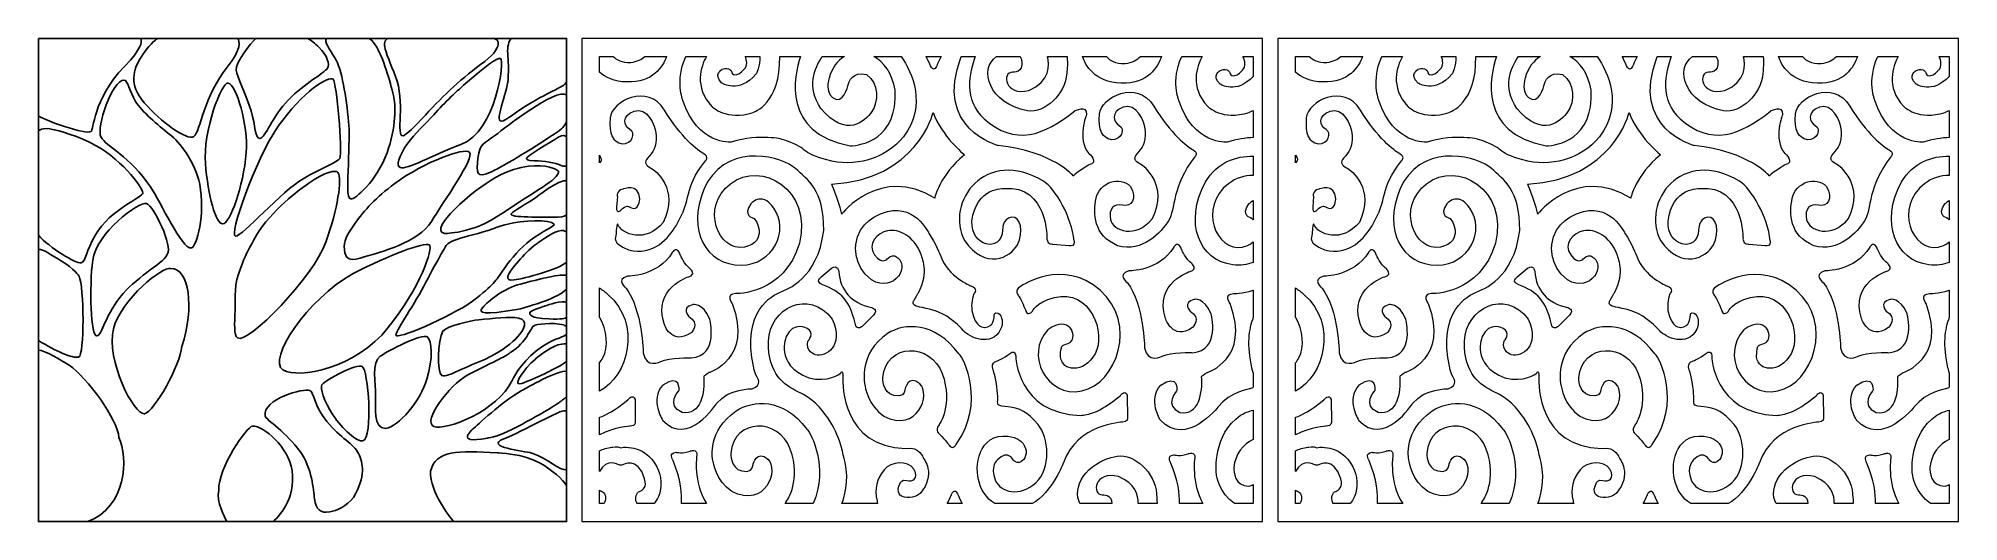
# Model space of a CAD drawing. Header units: centimetres. Extents: x -27.5 to -1.9, y -9.5 to -3.
import ezdxf

# ---------------------------------------------------------------- set-up
doc = ezdxf.new("R2010")
doc.units = ezdxf.units.CM
doc.header["$MEASUREMENT"] = 0
doc.layers.add('layer 1', color=7, linetype='Continuous')

msp = doc.modelspace()

# ---------------------------------------------------------------- linework, layer by layer
at = {"layer": 'layer 1', "color": 7}
msp.add_open_spline([(-27.5, -3.04038), (-27.5, -3.04038), (-20.44533, -3.04038), (-20.44533, -3.04038), (-20.44533, -3.04038), (-20.44533, -3.04038), (-20.44533, -9.5), (-20.44533, -9.5), (-20.44533, -9.5), (-20.44533, -9.5), (-27.5, -9.5), (-27.5, -9.5), (-27.5, -9.5), (-27.5, -9.5), (-27.5, -3.04038), (-27.5, -3.04038)], degree=3, knots=[0, 0, 0, 0, 0.2, 0.2, 0.2, 0.2, 0.4, 0.4, 0.4, 0.4, 0.6, 0.6, 0.6, 0.6, 1, 1, 1, 1], dxfattribs=at)
at = {"layer": 'layer 1', "color": 250}
for points, knots in [([(-27.5, -7.20991), (-27.42128, -7.20229), (-27.19148, -7.34432), (-27.08765, -7.40918), (-27.08765, -7.40918), (-26.85277, -7.57101), (-26.43602, -8.1402), (-26.42528, -8.37492), (-26.42528, -8.37492), (-26.29251, -8.64586), (-26.32663, -9.3096), (-26.84005, -9.5), (-26.84005, -9.5), (-26.84005, -9.5), (-24.98328, -9.5), (-24.98328, -9.5), (-24.98328, -9.5), (-25.00956, -9.45255), (-25.12788, -9.22732), (-25.09061, -9.08244), (-25.09061, -9.08244), (-25.10057, -8.77826), (-24.71428, -8.22751), (-24.63874, -8.22368), (-24.63874, -8.22368), (-24.49134, -8.21621), (-24.15662, -8.50607), (-24.11166, -8.81775), (-24.11166, -8.81775), (-24.0559, -9.20426), (-24.30918, -9.4511), (-24.36465, -9.5), (-24.36465, -9.5), (-24.36465, -9.5), (-21.95089, -9.5), (-21.95089, -9.5), (-21.95089, -9.5), (-22.01423, -9.42657), (-22.26354, -9.1189), (-22.26354, -8.82535), (-22.26354, -8.82535), (-22.18777, -8.54419), (-21.90345, -8.54925), (-21.36613, -8.58116), (-21.36613, -8.58116), (-21.36613, -8.58116), (-21.0229, -8.5861), (-20.79064, -8.72247), (-20.79064, -8.72247), (-20.64595, -8.80743), (-20.49213, -8.93859), (-20.44533, -9.01753), (-20.44533, -9.01753), (-20.44533, -9.01753), (-20.44533, -8.807), (-20.44533, -8.807), (-20.44533, -8.807), (-20.52606, -8.82489), (-20.71232, -8.64708), (-20.89562, -8.58797), (-20.89562, -8.58797), (-20.94012, -8.56375), (-21.49059, -8.51638), (-21.32888, -8.41236), (-21.32888, -8.41236), (-21.1502, -8.34325), (-21.1167, -8.31896), (-20.80179, -8.16204), (-20.80179, -8.16204), (-20.5331, -8.02815), (-20.48169, -8.00205), (-20.44533, -8.02338), (-20.44533, -8.02338), (-20.44533, -8.02338), (-20.44533, -7.82717), (-20.44533, -7.82717), (-20.44533, -7.82717), (-20.48136, -7.86732), (-20.56284, -7.91918), (-20.56284, -7.91918), (-20.56284, -7.91918), (-20.67242, -8.0003), (-20.94027, -8.1471), (-21.16585, -8.26292), (-21.16585, -8.26292), (-21.39143, -8.37873), (-21.50308, -8.38226), (-21.50308, -8.38226), (-21.50308, -8.38226), (-21.96761, -8.47753), (-21.68176, -8.24984), (-21.68176, -8.24984), (-21.68176, -8.24984), (-21.59921, -8.17326), (-21.24425, -7.8448), (-21.00727, -7.72863), (-21.00727, -7.72863), (-21.00727, -7.72863), (-20.53657, -7.45685), (-20.44533, -7.49239), (-20.44533, -7.49239), (-20.44533, -7.49239), (-20.44533, -7.35521), (-20.44533, -7.35521), (-20.44533, -7.35521), (-20.45898, -7.37171), (-20.48184, -7.38563), (-20.51593, -7.40731), (-20.51593, -7.40731), (-20.57176, -7.44281), (-20.73257, -7.52126), (-20.73257, -7.52126), (-20.73257, -7.52126), (-20.73264, -7.52131), (-20.73272, -7.52135), (-20.7328, -7.52139), (-20.7328, -7.52139), (-20.91462, -7.60213), (-21.05407, -7.67078), (-21.08992, -7.65391), (-21.08992, -7.65391), (-21.12568, -7.6371), (-21.0309, -7.47618), (-20.86212, -7.32698), (-20.86212, -7.32698), (-20.86212, -7.32698), (-20.69069, -7.17659), (-20.56003, -7.13876), (-20.56003, -7.13876), (-20.47676, -7.11465), (-20.45497, -7.11976), (-20.44533, -7.13099), (-20.44533, -7.13099), (-20.44533, -7.13099), (-20.44533, -6.99309), (-20.44533, -6.99309), (-20.44533, -6.99309), (-20.51791, -7.06053), (-20.61718, -7.03732), (-20.83974, -7.20929), (-20.83974, -7.20929), (-21.07424, -7.3905), (-21.17255, -7.61466), (-21.17255, -7.61466), (-21.17255, -7.61466), (-21.36368, -8.01818), (-22.06508, -8.29467), (-22.21777, -8.22742), (-22.21777, -8.22742), (-22.37857, -8.16016), (-22.00321, -7.67244), (-21.77481, -7.54429), (-21.77481, -7.54429), (-21.24898, -7.27634), (-21.26802, -7.29911), (-21.18236, -7.22945), (-21.18236, -7.22945), (-21.09404, -7.18233), (-21.01225, -7.07685), (-20.98155, -7.03216), (-20.98155, -7.03216), (-20.91952, -6.94185), (-20.90935, -6.90079), (-20.88499, -6.88516), (-20.88499, -6.88516), (-20.84312, -6.86135), (-20.64546, -6.83052), (-20.48131, -6.87115), (-20.48131, -6.87115), (-20.48131, -6.87115), (-20.46626, -6.87804), (-20.44533, -6.89637), (-20.44533, -6.89637), (-20.44533, -6.89637), (-20.44533, -6.76961), (-20.44533, -6.76961), (-20.44533, -6.76961), (-20.46116, -6.78269), (-20.50804, -6.79702), (-20.68121, -6.79082), (-20.68121, -6.79082), (-20.94252, -6.78147), (-20.93582, -6.72357), (-20.93582, -6.72357), (-20.93582, -6.72357), (-20.95357, -6.68895), (-20.83346, -6.65354), (-20.71024, -6.60961), (-20.71024, -6.60961), (-20.71024, -6.60961), (-20.4948, -6.53552), (-20.44533, -6.57211), (-20.44533, -6.57211), (-20.44533, -6.57211), (-20.44533, -6.39314), (-20.44533, -6.39314), (-20.44533, -6.39314), (-20.60226, -6.54637), (-21.10997, -6.66566), (-21.10997, -6.66566), (-21.10997, -6.66566), (-21.55223, -6.73852), (-21.63706, -6.71796), (-21.5656, -6.63577), (-21.5656, -6.63577), (-21.49415, -6.55357), (-21.282, -6.38128), (-21.05862, -6.32379), (-21.05862, -6.32379), (-20.81585, -6.26131), (-20.50087, -6.1779), (-20.44533, -6.21076), (-20.44533, -6.21076), (-20.44533, -6.21076), (-20.44533, -6.03204), (-20.44533, -6.03204), (-20.44533, -6.03204), (-20.53975, -6.12937), (-21.01342, -6.25085), (-21.14575, -6.26961), (-21.14575, -6.26961), (-21.2775, -6.28829), (-21.26185, -6.20985), (-21.08319, -6.01555), (-21.08319, -6.01555), (-21.02015, -5.947), (-20.94888, -5.85678), (-20.83755, -5.78111), (-20.83755, -5.78111), (-20.83755, -5.78111), (-20.65361, -5.64544), (-20.55755, -5.61554), (-20.55755, -5.61554), (-20.49304, -5.60388), (-20.47452, -5.60875), (-20.44533, -5.62822), (-20.44533, -5.62822), (-20.44533, -5.62822), (-20.44533, -5.39287), (-20.44533, -5.39287), (-20.44533, -5.39287), (-20.46496, -5.42148), (-20.47909, -5.42159), (-20.55614, -5.42895), (-20.55614, -5.42895), (-20.63432, -5.43642), (-20.90677, -5.42887), (-20.90677, -5.42887), (-20.90677, -5.42887), (-21.05378, -5.42702), (-21.17595, -5.41843), (-21.18372, -5.39532), (-21.18372, -5.39532), (-21.19328, -5.3669), (-21.04896, -5.29249), (-20.87143, -5.17947), (-20.87143, -5.17947), (-20.87143, -5.17947), (-20.52881, -4.90741), (-20.44533, -4.94452), (-20.44533, -4.94452), (-20.44533, -4.94452), (-20.44533, -4.74207), (-20.44533, -4.74207), (-20.44533, -4.74207), (-20.45585, -4.75209), (-20.47628, -4.75575), (-20.51593, -4.73962), (-20.51593, -4.73962), (-20.59856, -4.70599), (-20.74596, -4.67235), (-20.87552, -4.67796), (-20.87552, -4.67796), (-20.98272, -4.67983), (-20.97825, -4.64808), (-20.97825, -4.64808), (-20.97825, -4.64808), (-20.9926, -4.61583), (-20.67152, -4.44036), (-20.55, -4.35805), (-20.55, -4.35805), (-20.49437, -4.32759), (-20.46128, -4.34233), (-20.44533, -4.35567), (-20.44533, -4.35567), (-20.44533, -4.35567), (-20.44533, -4.15234), (-20.44533, -4.15234), (-20.44533, -4.15234), (-20.45926, -4.18732), (-20.49009, -4.23719), (-20.55836, -4.28379), (-20.55836, -4.28379), (-20.82736, -4.46741), (-21.28697, -4.74802), (-21.44053, -4.81994), (-21.44053, -4.81994), (-21.66389, -4.92455), (-21.64598, -4.83488), (-21.62813, -4.6406), (-21.62813, -4.6406), (-21.61028, -4.44632), (-21.53883, -4.43885), (-21.39588, -4.33423), (-21.39588, -4.33423), (-21.25631, -4.23209), (-20.59113, -3.699), (-20.44533, -3.79541), (-20.44533, -3.79541), (-20.44533, -3.79541), (-20.44533, -3.62081), (-20.44533, -3.62081), (-20.44533, -3.62081), (-20.45528, -3.64094), (-20.47308, -3.66288), (-20.50476, -3.68037), (-20.50476, -3.68037), (-20.61644, -3.74203), (-20.75894, -3.80571), (-20.92687, -3.90455), (-20.92687, -3.90455), (-21.1107, -4.01278), (-21.25852, -4.14741), (-21.31548, -4.14741), (-21.31548, -4.14741), (-21.40803, -4.14741), (-21.24565, -3.78453), (-21.22612, -3.58697), (-21.22612, -3.58697), (-21.21498, -3.43706), (-21.2261, -3.35201), (-21.23172, -3.2423), (-21.23172, -3.2423), (-21.23634, -3.15197), (-21.21844, -3.0763), (-21.18077, -3.04038), (-21.18077, -3.04038), (-21.18077, -3.04038), (-21.41485, -3.04038), (-21.41485, -3.04038), (-21.41485, -3.04038), (-21.38914, -3.05005), (-21.3591, -3.06776), (-21.35735, -3.09799), (-21.35735, -3.09799), (-21.35429, -3.15135), (-21.39698, -3.24184), (-21.53881, -3.34786), (-21.53881, -3.34786), (-21.83853, -3.57192), (-22.08264, -3.79154), (-22.33055, -4.06615), (-22.33055, -4.06615), (-22.46853, -4.219), (-22.59086, -4.33286), (-22.6287, -4.3417), (-22.6287, -4.3417), (-22.73256, -4.36598), (-22.59185, -3.8728), (-22.73143, -3.54962), (-22.73143, -3.54962), (-22.79202, -3.38266), (-22.86148, -3.22951), (-22.87326, -3.14983), (-22.87326, -3.14983), (-22.87326, -3.14983), (-22.89171, -3.07263), (-22.83875, -3.04038), (-22.83875, -3.04038), (-22.83875, -3.04038), (-23.08732, -3.04038), (-23.08732, -3.04038), (-23.08732, -3.04038), (-23.06299, -3.05318), (-23.03094, -3.07772), (-23.00056, -3.12461), (-23.00056, -3.12461), (-22.89223, -3.29181), (-22.80212, -3.62379), (-22.75601, -3.80555), (-22.75601, -3.80555), (-22.72651, -3.92179), (-22.72151, -4.23357), (-22.84311, -4.57055), (-22.84311, -4.57055), (-22.97947, -4.94837), (-23.27338, -5.19641), (-23.32887, -5.18703), (-23.32887, -5.18703), (-23.38275, -5.17792), (-23.36881, -4.95953), (-23.35902, -4.72187), (-23.35902, -4.72187), (-23.34973, -4.49646), (-23.34559, -4.25373), (-23.35567, -4.15582), (-23.35567, -4.15582), (-23.39068, -3.81529), (-23.44277, -3.46087), (-23.53992, -3.29928), (-23.53992, -3.29928), (-23.60958, -3.19596), (-23.68511, -3.07858), (-23.65267, -3.04038), (-23.65267, -3.04038), (-23.65267, -3.04038), (-23.89997, -3.04038), (-23.89997, -3.04038), (-23.89997, -3.04038), (-23.8676, -3.06229), (-23.80488, -3.10708), (-23.75432, -3.15731), (-23.75432, -3.15731), (-23.63728, -3.27358), (-23.60711, -3.38925), (-23.63817, -3.43753), (-23.63817, -3.43753), (-23.68508, -3.51038), (-23.93554, -3.6335), (-24.16303, -3.86439), (-24.16303, -3.86439), (-24.371, -4.07545), (-24.47275, -4.37728), (-24.54048, -4.37907), (-24.54048, -4.37907), (-24.61116, -4.38092), (-24.59641, -4.21168), (-24.65884, -4.01011), (-24.65884, -4.01011), (-24.72169, -3.80722), (-24.84921, -3.54003), (-24.85761, -3.47116), (-24.85761, -3.47116), (-24.87205, -3.35279), (-24.65682, -3.10616), (-24.59717, -3.04038), (-24.59717, -3.04038), (-24.59717, -3.04038), (-24.83822, -3.04038), (-24.83822, -3.04038), (-24.83822, -3.04038), (-24.81307, -3.07462), (-24.78164, -3.17706), (-24.9771, -3.42444), (-24.9771, -3.42444), (-25.29201, -3.80555), (-25.33556, -4.28752), (-25.42266, -4.35197), (-25.42266, -4.35197), (-25.50976, -4.41643), (-25.87157, -4.14741), (-26.08597, -3.90082), (-26.08597, -3.90082), (-26.30038, -3.65422), (-26.22653, -3.45167), (-26.13623, -3.30395), (-26.13623, -3.30395), (-26.02986, -3.12996), (-25.94435, -3.06409), (-25.90321, -3.04038), (-25.90321, -3.04038), (-25.90321, -3.04038), (-26.13639, -3.04038), (-26.13639, -3.04038), (-26.13639, -3.04038), (-26.11515, -3.06551), (-26.10755, -3.13513), (-26.26464, -3.32544), (-26.26464, -3.32544), (-26.76269, -3.80555), (-26.7504, -4.20906), (-26.79284, -4.27912), (-26.79284, -4.27912), (-26.82922, -4.31535), (-26.98494, -4.27004), (-27.15129, -4.21747), (-27.15129, -4.21747), (-27.29156, -4.17314), (-27.44033, -4.11198), (-27.5, -4.07763), (-27.5, -4.07763), (-27.5, -4.07763), (-27.5, -4.27736), (-27.5, -4.27736), (-27.5, -4.27736), (-27.48208, -4.26379), (-27.44717, -4.24469), (-27.39412, -4.24658), (-27.39412, -4.24658), (-27.27565, -4.2508), (-27.05668, -4.31802), (-26.81853, -4.4287), (-26.81853, -4.4287), (-26.41652, -4.61551), (-26.10383, -5.03666), (-26.10383, -5.10391), (-26.10383, -5.10391), (-26.10385, -5.17116), (-26.53711, -5.3206), (-26.73811, -5.66434), (-26.73811, -5.66434), (-26.87022, -5.89023), (-26.86319, -6.02256), (-26.93019, -6.0417), (-26.93019, -6.0417), (-26.99343, -6.05976), (-27.35404, -5.83576), (-27.5, -5.6727), (-27.5, -5.6727), (-27.5, -5.6727), (-27.5, -5.86258), (-27.5, -5.86258), (-27.5, -5.86258), (-27.4291, -5.85236), (-27.34435, -5.93093), (-27.19317, -6.01648), (-27.19317, -6.01648), (-27.02232, -6.11316), (-26.95699, -6.22104), (-26.95699, -6.22104), (-26.95699, -6.22104), (-26.88999, -6.35182), (-26.88051, -7.28027), (-26.96259, -7.30036), (-26.96259, -7.30036), (-27.043, -7.32004), (-27.26883, -7.22554), (-27.5, -7.07682), (-27.5, -7.07682), (-27.5, -7.07682), (-27.5, -7.20991), (-27.5, -7.20991)], [0, 0, 0, 0, 0.00746269, 0.00746269, 0.00746269, 0.00746269, 0.01492537, 0.01492537, 0.01492537, 0.01492537, 0.02238806, 0.02238806, 0.02238806, 0.02238806, 0.02985075, 0.02985075, 0.02985075, 0.02985075, 0.03731343, 0.03731343, 0.03731343, 0.03731343, 0.04477612, 0.04477612, 0.04477612, 0.04477612, 0.05223881, 0.05223881, 0.05223881, 0.05223881, 0.05970149, 0.05970149, 0.05970149, 0.05970149, 0.06716418, 0.06716418, 0.06716418, 0.06716418, 0.07462687, 0.07462687, 0.07462687, 0.07462687, 0.08208955, 0.08208955, 0.08208955, 0.08208955, 0.08955224, 0.08955224, 0.08955224, 0.08955224, 0.09701493, 0.09701493, 0.09701493, 0.09701493, 0.10447761, 0.10447761, 0.10447761, 0.10447761, 0.1119403, 0.1119403, 0.1119403, 0.1119403, 0.11940299, 0.11940299, 0.11940299, 0.11940299, 0.12686567, 0.12686567, 0.12686567, 0.12686567, 0.13432836, 0.13432836, 0.13432836, 0.13432836, 0.14179104, 0.14179104, 0.14179104, 0.14179104, 0.14925373, 0.14925373, 0.14925373, 0.14925373, 0.15671642, 0.15671642, 0.15671642, 0.15671642, 0.1641791, 0.1641791, 0.1641791, 0.1641791, 0.17164179, 0.17164179, 0.17164179, 0.17164179, 0.17910448, 0.17910448, 0.17910448, 0.17910448, 0.18656716, 0.18656716, 0.18656716, 0.18656716, 0.19402985, 0.19402985, 0.19402985, 0.19402985, 0.20149254, 0.20149254, 0.20149254, 0.20149254, 0.20895522, 0.20895522, 0.20895522, 0.20895522, 0.21641791, 0.21641791, 0.21641791, 0.21641791, 0.2238806, 0.2238806, 0.2238806, 0.2238806, 0.23134328, 0.23134328, 0.23134328, 0.23134328, 0.23880597, 0.23880597, 0.23880597, 0.23880597, 0.24626866, 0.24626866, 0.24626866, 0.24626866, 0.25373134, 0.25373134, 0.25373134, 0.25373134, 0.26119403, 0.26119403, 0.26119403, 0.26119403, 0.26865672, 0.26865672, 0.26865672, 0.26865672, 0.2761194, 0.2761194, 0.2761194, 0.2761194, 0.28358209, 0.28358209, 0.28358209, 0.28358209, 0.29104478, 0.29104478, 0.29104478, 0.29104478, 0.29850746, 0.29850746, 0.29850746, 0.29850746, 0.30597015, 0.30597015, 0.30597015, 0.30597015, 0.31343284, 0.31343284, 0.31343284, 0.31343284, 0.32089552, 0.32089552, 0.32089552, 0.32089552, 0.32835821, 0.32835821, 0.32835821, 0.32835821, 0.3358209, 0.3358209, 0.3358209, 0.3358209, 0.34328358, 0.34328358, 0.34328358, 0.34328358, 0.35074627, 0.35074627, 0.35074627, 0.35074627, 0.35820896, 0.35820896, 0.35820896, 0.35820896, 0.36567164, 0.36567164, 0.36567164, 0.36567164, 0.37313433, 0.37313433, 0.37313433, 0.37313433, 0.38059701, 0.38059701, 0.38059701, 0.38059701, 0.3880597, 0.3880597, 0.3880597, 0.3880597, 0.39552239, 0.39552239, 0.39552239, 0.39552239, 0.40298507, 0.40298507, 0.40298507, 0.40298507, 0.41044776, 0.41044776, 0.41044776, 0.41044776, 0.41791045, 0.41791045, 0.41791045, 0.41791045, 0.42537313, 0.42537313, 0.42537313, 0.42537313, 0.43283582, 0.43283582, 0.43283582, 0.43283582, 0.44029851, 0.44029851, 0.44029851, 0.44029851, 0.44776119, 0.44776119, 0.44776119, 0.44776119, 0.45522388, 0.45522388, 0.45522388, 0.45522388, 0.46268657, 0.46268657, 0.46268657, 0.46268657, 0.47014925, 0.47014925, 0.47014925, 0.47014925, 0.47761194, 0.47761194, 0.47761194, 0.47761194, 0.48507463, 0.48507463, 0.48507463, 0.48507463, 0.49253731, 0.49253731, 0.49253731, 0.49253731, 0.5, 0.5, 0.5, 0.5, 0.50746269, 0.50746269, 0.50746269, 0.50746269, 0.51492537, 0.51492537, 0.51492537, 0.51492537, 0.52238806, 0.52238806, 0.52238806, 0.52238806, 0.52985075, 0.52985075, 0.52985075, 0.52985075, 0.53731343, 0.53731343, 0.53731343, 0.53731343, 0.54477612, 0.54477612, 0.54477612, 0.54477612, 0.55223881, 0.55223881, 0.55223881, 0.55223881, 0.55970149, 0.55970149, 0.55970149, 0.55970149, 0.56716418, 0.56716418, 0.56716418, 0.56716418, 0.57462687, 0.57462687, 0.57462687, 0.57462687, 0.58208955, 0.58208955, 0.58208955, 0.58208955, 0.58955224, 0.58955224, 0.58955224, 0.58955224, 0.59701493, 0.59701493, 0.59701493, 0.59701493, 0.60447761, 0.60447761, 0.60447761, 0.60447761, 0.6119403, 0.6119403, 0.6119403, 0.6119403, 0.61940299, 0.61940299, 0.61940299, 0.61940299, 0.62686567, 0.62686567, 0.62686567, 0.62686567, 0.63432836, 0.63432836, 0.63432836, 0.63432836, 0.64179104, 0.64179104, 0.64179104, 0.64179104, 0.64925373, 0.64925373, 0.64925373, 0.64925373, 0.65671642, 0.65671642, 0.65671642, 0.65671642, 0.6641791, 0.6641791, 0.6641791, 0.6641791, 0.67164179, 0.67164179, 0.67164179, 0.67164179, 0.67910448, 0.67910448, 0.67910448, 0.67910448, 0.68656716, 0.68656716, 0.68656716, 0.68656716, 0.69402985, 0.69402985, 0.69402985, 0.69402985, 0.70149254, 0.70149254, 0.70149254, 0.70149254, 0.70895522, 0.70895522, 0.70895522, 0.70895522, 0.71641791, 0.71641791, 0.71641791, 0.71641791, 0.7238806, 0.7238806, 0.7238806, 0.7238806, 0.73134328, 0.73134328, 0.73134328, 0.73134328, 0.73880597, 0.73880597, 0.73880597, 0.73880597, 0.74626866, 0.74626866, 0.74626866, 0.74626866, 0.75373134, 0.75373134, 0.75373134, 0.75373134, 0.76119403, 0.76119403, 0.76119403, 0.76119403, 0.76865672, 0.76865672, 0.76865672, 0.76865672, 0.7761194, 0.7761194, 0.7761194, 0.7761194, 0.78358209, 0.78358209, 0.78358209, 0.78358209, 0.79104478, 0.79104478, 0.79104478, 0.79104478, 0.79850746, 0.79850746, 0.79850746, 0.79850746, 0.80597015, 0.80597015, 0.80597015, 0.80597015, 0.81343284, 0.81343284, 0.81343284, 0.81343284, 0.82089552, 0.82089552, 0.82089552, 0.82089552, 0.82835821, 0.82835821, 0.82835821, 0.82835821, 0.8358209, 0.8358209, 0.8358209, 0.8358209, 0.84328358, 0.84328358, 0.84328358, 0.84328358, 0.85074627, 0.85074627, 0.85074627, 0.85074627, 0.85820896, 0.85820896, 0.85820896, 0.85820896, 0.86567164, 0.86567164, 0.86567164, 0.86567164, 0.87313433, 0.87313433, 0.87313433, 0.87313433, 0.88059701, 0.88059701, 0.88059701, 0.88059701, 0.8880597, 0.8880597, 0.8880597, 0.8880597, 0.89552239, 0.89552239, 0.89552239, 0.89552239, 0.90298507, 0.90298507, 0.90298507, 0.90298507, 0.91044776, 0.91044776, 0.91044776, 0.91044776, 0.91791045, 0.91791045, 0.91791045, 0.91791045, 0.92537313, 0.92537313, 0.92537313, 0.92537313, 0.93283582, 0.93283582, 0.93283582, 0.93283582, 0.94029851, 0.94029851, 0.94029851, 0.94029851, 0.94776119, 0.94776119, 0.94776119, 0.94776119, 0.95522388, 0.95522388, 0.95522388, 0.95522388, 0.96268657, 0.96268657, 0.96268657, 0.96268657, 0.97014925, 0.97014925, 0.97014925, 0.97014925, 0.97761194, 0.97761194, 0.97761194, 0.97761194, 0.98507463, 0.98507463, 0.98507463, 0.98507463, 1, 1, 1, 1]), ([(-22.56474, -4.44026), (-22.48125, -4.32075), (-22.32425, -4.18209), (-22.21856, -4.06101), (-22.21856, -4.06101), (-22.07242, -3.89358), (-21.90725, -3.74252), (-21.76631, -3.62107), (-21.76631, -3.62107), (-21.53138, -3.41867), (-21.36681, -3.2917), (-21.32912, -3.30862), (-21.32912, -3.30862), (-21.26882, -3.33571), (-21.38327, -4.27959), (-21.85676, -4.45893), (-21.85676, -4.45893), (-22.23644, -4.59904), (-22.5759, -4.80267), (-22.66747, -4.76717), (-22.66747, -4.76717), (-22.72275, -4.74575), (-22.69184, -4.62221), (-22.56474, -4.44026)], [0, 0, 0, 0, 0.14285714, 0.14285714, 0.14285714, 0.14285714, 0.28571429, 0.28571429, 0.28571429, 0.28571429, 0.42857143, 0.42857143, 0.42857143, 0.42857143, 0.57142857, 0.57142857, 0.57142857, 0.57142857, 0.71428571, 0.71428571, 0.71428571, 0.71428571, 1, 1, 1, 1]), ([(-24.29561, -4.21607), (-23.974, -3.75277), (-23.61777, -3.53327), (-23.56194, -3.58744), (-23.56194, -3.58744), (-23.51839, -3.62667), (-23.43129, -4.5486), (-23.47484, -4.64667), (-23.47484, -4.64667), (-23.49523, -4.69257), (-23.71495, -4.76794), (-23.96395, -4.91569), (-23.96395, -4.91569), (-24.247, -5.08361), (-24.77803, -5.68815), (-24.86736, -5.68442), (-24.86736, -5.68442), (-24.95668, -5.68069), (-24.61721, -4.67936), (-24.29561, -4.21607)], [0, 0, 0, 0, 0.16666667, 0.16666667, 0.16666667, 0.16666667, 0.33333333, 0.33333333, 0.33333333, 0.33333333, 0.5, 0.5, 0.5, 0.5, 0.66666667, 0.66666667, 0.66666667, 0.66666667, 1, 1, 1, 1]), ([(-25.34529, -4.98948), (-25.26862, -5.39151), (-25.38481, -5.82842), (-25.45695, -5.84136), (-25.45695, -5.84136), (-25.58203, -5.86377), (-25.87237, -5.22039), (-26.0019, -5.02684), (-26.0019, -5.02684), (-26.27884, -4.61305), (-26.59711, -4.48695), (-26.6641, -4.35805), (-26.6641, -4.35805), (-26.73111, -4.22915), (-26.51559, -3.59585), (-26.3559, -3.59865), (-26.3559, -3.59865), (-26.3065, -3.59952), (-26.28102, -3.74184), (-26.20286, -3.88536), (-26.20286, -3.88536), (-26.11375, -4.02178), (-25.91034, -4.19272), (-25.74284, -4.32723), (-25.74284, -4.32723), (-25.6195, -4.42328), (-25.40153, -4.69453), (-25.34529, -4.98948)], [0, 0, 0, 0, 0.125, 0.125, 0.125, 0.125, 0.25, 0.25, 0.25, 0.25, 0.375, 0.375, 0.375, 0.375, 0.5, 0.5, 0.5, 0.5, 0.625, 0.625, 0.625, 0.625, 0.75, 0.75, 0.75, 0.75, 1, 1, 1, 1]), ([(-25.26936, -4.713), (-25.30509, -4.28707), (-25.05264, -3.6171), (-24.96562, -3.63695), (-24.96562, -3.63695), (-24.85507, -3.66217), (-24.69525, -4.19513), (-24.72441, -4.56729), (-24.72441, -4.56729), (-24.76014, -5.0231), (-24.94328, -5.5163), (-25.03708, -5.52003), (-25.03708, -5.52003), (-25.13088, -5.52377), (-25.23364, -5.13893), (-25.26936, -4.713)], [0, 0, 0, 0, 0.2, 0.2, 0.2, 0.2, 0.4, 0.4, 0.4, 0.4, 0.6, 0.6, 0.6, 0.6, 1, 1, 1, 1]), ([(-22.74118, -4.98201), (-22.33917, -4.6831), (-21.80482, -4.49886), (-21.74452, -4.56236), (-21.74452, -4.56236), (-21.66145, -4.62588), (-22.08904, -5.22113), (-22.24984, -5.49014), (-22.24984, -5.49014), (-22.41065, -5.75915), (-22.97346, -5.91607), (-23.09851, -5.94597), (-23.09851, -5.94597), (-23.22356, -5.97586), (-23.41449, -6.09202), (-23.41449, -5.82301), (-23.41449, -5.82301), (-23.41449, -5.71793), (-23.34252, -5.61834), (-23.26811, -5.51072), (-23.26811, -5.51072), (-23.15202, -5.34283), (-22.98615, -5.16415), (-22.74118, -4.98201)], [0, 0, 0, 0, 0.14285714, 0.14285714, 0.14285714, 0.14285714, 0.28571429, 0.28571429, 0.28571429, 0.28571429, 0.42857143, 0.42857143, 0.42857143, 0.42857143, 0.57142857, 0.57142857, 0.57142857, 0.57142857, 0.71428571, 0.71428571, 0.71428571, 0.71428571, 1, 1, 1, 1]), ([(-24.84056, -7.04443), (-24.89188, -7.00668), (-24.87831, -6.86284), (-24.87343, -6.66914), (-24.87343, -6.66914), (-24.86939, -6.50863), (-24.88856, -6.31389), (-24.80013, -6.11689), (-24.80013, -6.11689), (-24.74524, -5.94477), (-24.69857, -5.88236), (-24.62167, -5.733), (-24.62167, -5.733), (-24.45193, -5.40327), (-24.08139, -5.10984), (-23.8869, -4.97453), (-23.8869, -4.97453), (-23.66572, -4.82066), (-23.53179, -4.798), (-23.49829, -4.83162), (-23.49829, -4.83162), (-23.44134, -4.9297), (-23.50051, -5.3108), (-23.66132, -5.76663), (-23.66132, -5.76663), (-23.82213, -6.22245), (-24.70209, -7.13597), (-24.84056, -7.04443)], [0, 0, 0, 0, 0.125, 0.125, 0.125, 0.125, 0.25, 0.25, 0.25, 0.25, 0.375, 0.375, 0.375, 0.375, 0.5, 0.5, 0.5, 0.5, 0.625, 0.625, 0.625, 0.625, 0.75, 0.75, 0.75, 0.75, 1, 1, 1, 1]), ([(-21.3922, -4.89982), (-21.2183, -4.79951), (-21.07685, -4.76911), (-20.95446, -4.75035), (-20.95446, -4.75035), (-20.72248, -4.72185), (-20.57435, -4.78526), (-20.55246, -4.81761), (-20.55246, -4.81761), (-20.54275, -4.92566), (-20.89194, -5.0941), (-21.30287, -5.37805), (-21.30287, -5.37805), (-21.7138, -5.662), (-22.07116, -5.64706), (-22.07116, -5.64706), (-22.07116, -5.64706), (-22.31236, -5.60969), (-21.70488, -5.07168), (-21.3922, -4.89982)], [0, 0, 0, 0, 0.16666667, 0.16666667, 0.16666667, 0.16666667, 0.33333333, 0.33333333, 0.33333333, 0.33333333, 0.5, 0.5, 0.5, 0.5, 0.66666667, 0.66666667, 0.66666667, 0.66666667, 1, 1, 1, 1]), ([(-26.77466, -6.00574), (-26.72776, -5.64706), (-26.15601, -5.21366), (-26.05551, -5.24729), (-26.05551, -5.24729), (-25.955, -5.28091), (-25.70092, -5.82557), (-25.77597, -5.92104), (-25.77597, -5.92104), (-25.79512, -6.0169), (-26.16988, -6.22093), (-26.36817, -6.45036), (-26.36817, -6.45036), (-26.61301, -6.73366), (-26.64289, -7.00333), (-26.72106, -7.01827), (-26.72106, -7.01827), (-26.79922, -7.03321), (-26.82156, -6.36442), (-26.77466, -6.00574)], [0, 0, 0, 0, 0.16666667, 0.16666667, 0.16666667, 0.16666667, 0.33333333, 0.33333333, 0.33333333, 0.33333333, 0.5, 0.5, 0.5, 0.5, 0.66666667, 0.66666667, 0.66666667, 0.66666667, 1, 1, 1, 1]), ([(-20.61275, -5.52377), (-20.59732, -5.5496), (-20.76605, -5.61729), (-20.92544, -5.73673), (-20.92544, -5.73673), (-21.06374, -5.84036), (-21.1884, -5.99033), (-21.26155, -6.09447), (-21.26155, -6.09447), (-21.39112, -6.27898), (-21.39, -6.30465), (-21.64905, -6.51388), (-21.64905, -6.51388), (-21.9081, -6.72312), (-22.63392, -7.04256), (-22.71883, -7.01454), (-22.71883, -7.01454), (-22.76211, -7.00025), (-22.55402, -6.71917), (-22.38381, -6.40926), (-22.38381, -6.40926), (-22.22021, -6.11132), (-22.07373, -5.82164), (-22.03104, -5.78501), (-22.03104, -5.78501), (-21.98979, -5.74962), (-21.8583, -5.70548), (-21.69595, -5.66575), (-21.69595, -5.66575), (-21.51565, -5.62162), (-21.32318, -5.54548), (-21.22917, -5.52189), (-21.22917, -5.52189), (-21.05052, -5.47706), (-20.65518, -5.45277), (-20.61275, -5.52377)], [0, 0, 0, 0, 0.1, 0.1, 0.1, 0.1, 0.2, 0.2, 0.2, 0.2, 0.3, 0.3, 0.3, 0.3, 0.4, 0.4, 0.4, 0.4, 0.5, 0.5, 0.5, 0.5, 0.6, 0.6, 0.6, 0.6, 0.7, 0.7, 0.7, 0.7, 0.8, 0.8, 0.8, 0.8, 1, 1, 1, 1]), ([(-22.8305, -6.90993), (-23.25931, -7.44794), (-24.02315, -7.60114), (-24.23308, -7.47036), (-24.23308, -7.47036), (-24.44301, -7.33959), (-23.91815, -6.52508), (-23.29504, -6.18508), (-23.29504, -6.18508), (-22.8171, -5.93849), (-22.34279, -5.75892), (-22.28025, -5.80002), (-22.28025, -5.80002), (-22.21769, -5.84112), (-22.40169, -6.3719), (-22.8305, -6.90993)], [0, 0, 0, 0, 0.2, 0.2, 0.2, 0.2, 0.4, 0.4, 0.4, 0.4, 0.6, 0.6, 0.6, 0.6, 1, 1, 1, 1]), ([(-25.58348, -7.15782), (-25.60466, -7.39821), (-25.94831, -8.03454), (-26.08454, -8.05696), (-26.08454, -8.05696), (-26.22077, -8.07937), (-26.60492, -7.33399), (-26.49771, -6.92487), (-26.49771, -6.92487), (-26.39051, -6.51574), (-25.83613, -6.08558), (-25.73339, -6.11734), (-25.73339, -6.11734), (-25.48369, -6.11165), (-25.4132, -6.63421), (-25.58348, -7.15782)], [0, 0, 0, 0, 0.2, 0.2, 0.2, 0.2, 0.4, 0.4, 0.4, 0.4, 0.6, 0.6, 0.6, 0.6, 1, 1, 1, 1]), ([(-21.08624, -6.77915), (-20.94999, -6.80157), (-21.01082, -6.93888), (-21.09904, -7.03211), (-21.09904, -7.03211), (-21.16882, -7.10584), (-21.28715, -7.21307), (-21.53827, -7.33162), (-21.53827, -7.33162), (-21.76833, -7.41755), (-22.03766, -7.57497), (-22.11136, -7.54696), (-22.11136, -7.54696), (-22.17614, -7.50399), (-22.17169, -7.07992), (-22.09574, -6.95289), (-22.09574, -6.95289), (-22.04214, -6.88376), (-21.7261, -6.81278), (-21.61555, -6.80157), (-21.61555, -6.80157), (-21.42921, -6.78268), (-21.20622, -6.75941), (-21.08624, -6.77915)], [0, 0, 0, 0, 0.14285714, 0.14285714, 0.14285714, 0.14285714, 0.28571429, 0.28571429, 0.28571429, 0.28571429, 0.42857143, 0.42857143, 0.42857143, 0.42857143, 0.57142857, 0.57142857, 0.57142857, 0.57142857, 0.71428571, 0.71428571, 0.71428571, 0.71428571, 1, 1, 1, 1]), ([(-22.86178, -8.25311), (-23.02928, -8.26432), (-22.99668, -7.95657), (-22.99668, -7.81086), (-22.99668, -7.81086), (-22.99668, -7.66515), (-23.04938, -7.36761), (-22.93548, -7.28915), (-22.93548, -7.28915), (-22.82158, -7.21069), (-22.37267, -6.98091), (-22.30566, -7.03135), (-22.30566, -7.03135), (-22.23867, -7.08179), (-22.22974, -7.31531), (-22.31014, -7.59553), (-22.31014, -7.59553), (-22.39055, -7.87576), (-22.69427, -8.2419), (-22.86178, -8.25311)], [0, 0, 0, 0, 0.16666667, 0.16666667, 0.16666667, 0.16666667, 0.33333333, 0.33333333, 0.33333333, 0.33333333, 0.5, 0.5, 0.5, 0.5, 0.66666667, 0.66666667, 0.66666667, 0.66666667, 1, 1, 1, 1]), ([(-23.16551, -8.41938), (-23.24052, -8.44095), (-23.4377, -8.2649), (-23.56752, -8.07191), (-23.56752, -8.07191), (-23.68508, -7.89714), (-23.74135, -7.70665), (-23.7127, -7.67025), (-23.7127, -7.67025), (-23.65239, -7.59366), (-23.25264, -7.38816), (-23.17446, -7.42553), (-23.17446, -7.42553), (-23.09628, -7.4629), (-23.02258, -8.37828), (-23.16551, -8.41938)], [0, 0, 0, 0, 0.2, 0.2, 0.2, 0.2, 0.4, 0.4, 0.4, 0.4, 0.6, 0.6, 0.6, 0.6, 1, 1, 1, 1]), ([(-23.29202, -9.17922), (-23.38113, -9.29264), (-23.5148, -9.35339), (-23.60784, -9.36997), (-23.60784, -9.36997), (-23.72746, -9.39127), (-23.79812, -9.33651), (-23.8132, -9.19465), (-23.8132, -9.19465), (-23.82626, -9.07178), (-23.84207, -8.78935), (-24.00415, -8.56135), (-24.00415, -8.56135), (-24.17477, -8.32135), (-24.46508, -8.1325), (-24.47241, -8.08866), (-24.47241, -8.08866), (-24.51109, -7.85725), (-23.94273, -7.71321), (-23.87572, -7.74684), (-23.87572, -7.74684), (-23.80872, -7.78047), (-23.8266, -7.93926), (-23.64569, -8.16344), (-23.64569, -8.16344), (-23.46479, -8.38761), (-23.28388, -8.4586), (-23.22359, -8.58937), (-23.22359, -8.58937), (-23.16328, -8.72015), (-23.12271, -8.89049), (-23.29202, -9.17922)], [0, 0, 0, 0, 0.11111111, 0.11111111, 0.11111111, 0.11111111, 0.22222222, 0.22222222, 0.22222222, 0.22222222, 0.33333333, 0.33333333, 0.33333333, 0.33333333, 0.44444444, 0.44444444, 0.44444444, 0.44444444, 0.55555556, 0.55555556, 0.55555556, 0.55555556, 0.66666667, 0.66666667, 0.66666667, 0.66666667, 0.77777778, 0.77777778, 0.77777778, 0.77777778, 1, 1, 1, 1])]:
    msp.add_open_spline(points, degree=3, knots=knots, dxfattribs=at)
at = {"layer": 'layer 1', "color": 250, "lineweight": 9}
for points, knots in [([(-26.13639, -3.04038), (-26.11515, -3.06551), (-26.10755, -3.13513), (-26.26464, -3.32544), (-26.26464, -3.32544), (-26.76269, -3.80555), (-26.7504, -4.20906), (-26.79284, -4.27912), (-26.79284, -4.27912), (-26.82922, -4.31535), (-26.98494, -4.27004), (-27.15129, -4.21747), (-27.15129, -4.21747), (-27.29156, -4.17314), (-27.44033, -4.11198), (-27.5, -4.07763)], [0, 0, 0, 0, 0.2, 0.2, 0.2, 0.2, 0.4, 0.4, 0.4, 0.4, 0.6, 0.6, 0.6, 0.6, 1, 1, 1, 1]), ([(-27.5, -3.04038), (-27.5, -3.04038), (-20.44533, -3.04038), (-20.44533, -3.04038), (-20.44533, -3.04038), (-20.44533, -3.04038), (-20.44533, -9.5), (-20.44533, -9.5), (-20.44533, -9.5), (-20.44533, -9.5), (-27.5, -9.5), (-27.5, -9.5), (-27.5, -9.5), (-27.5, -9.5), (-27.5, -3.04038), (-27.5, -3.04038)], [0, 0, 0, 0, 0.2, 0.2, 0.2, 0.2, 0.4, 0.4, 0.4, 0.4, 0.6, 0.6, 0.6, 0.6, 1, 1, 1, 1]), ([(-24.83822, -3.04038), (-24.81307, -3.07462), (-24.78164, -3.17706), (-24.9771, -3.42444), (-24.9771, -3.42444), (-25.29201, -3.80555), (-25.33556, -4.28752), (-25.42266, -4.35197), (-25.42266, -4.35197), (-25.50976, -4.41643), (-25.87157, -4.14741), (-26.08597, -3.90082), (-26.08597, -3.90082), (-26.30038, -3.65422), (-26.22653, -3.45167), (-26.13623, -3.30395), (-26.13623, -3.30395), (-26.02986, -3.12996), (-25.94435, -3.06409), (-25.90321, -3.04038)], [0, 0, 0, 0, 0.16666667, 0.16666667, 0.16666667, 0.16666667, 0.33333333, 0.33333333, 0.33333333, 0.33333333, 0.5, 0.5, 0.5, 0.5, 0.66666667, 0.66666667, 0.66666667, 0.66666667, 1, 1, 1, 1]), ([(-23.89997, -3.04038), (-23.8676, -3.06229), (-23.80488, -3.10708), (-23.75432, -3.15731), (-23.75432, -3.15731), (-23.63728, -3.27358), (-23.60711, -3.38925), (-23.63817, -3.43753), (-23.63817, -3.43753), (-23.68508, -3.51038), (-23.93554, -3.6335), (-24.16303, -3.86439), (-24.16303, -3.86439), (-24.371, -4.07545), (-24.47275, -4.37728), (-24.54048, -4.37907), (-24.54048, -4.37907), (-24.61116, -4.38092), (-24.59641, -4.21168), (-24.65884, -4.01011), (-24.65884, -4.01011), (-24.72169, -3.80722), (-24.84921, -3.54003), (-24.85761, -3.47116), (-24.85761, -3.47116), (-24.87205, -3.35279), (-24.65682, -3.10616), (-24.59717, -3.04038)], [0, 0, 0, 0, 0.125, 0.125, 0.125, 0.125, 0.25, 0.25, 0.25, 0.25, 0.375, 0.375, 0.375, 0.375, 0.5, 0.5, 0.5, 0.5, 0.625, 0.625, 0.625, 0.625, 0.75, 0.75, 0.75, 0.75, 1, 1, 1, 1]), ([(-23.08732, -3.04038), (-23.06299, -3.05318), (-23.03094, -3.07772), (-23.00056, -3.12461), (-23.00056, -3.12461), (-22.89223, -3.29181), (-22.80212, -3.62379), (-22.75601, -3.80555), (-22.75601, -3.80555), (-22.72651, -3.92179), (-22.72151, -4.23357), (-22.84311, -4.57055), (-22.84311, -4.57055), (-22.97947, -4.94837), (-23.27338, -5.19641), (-23.32887, -5.18703), (-23.32887, -5.18703), (-23.38275, -5.17792), (-23.36881, -4.95953), (-23.35902, -4.72187), (-23.35902, -4.72187), (-23.34973, -4.49646), (-23.34559, -4.25373), (-23.35567, -4.15582), (-23.35567, -4.15582), (-23.39068, -3.81529), (-23.44277, -3.46087), (-23.53992, -3.29928), (-23.53992, -3.29928), (-23.60958, -3.19596), (-23.68511, -3.07858), (-23.65267, -3.04038)], [0, 0, 0, 0, 0.11111111, 0.11111111, 0.11111111, 0.11111111, 0.22222222, 0.22222222, 0.22222222, 0.22222222, 0.33333333, 0.33333333, 0.33333333, 0.33333333, 0.44444444, 0.44444444, 0.44444444, 0.44444444, 0.55555556, 0.55555556, 0.55555556, 0.55555556, 0.66666667, 0.66666667, 0.66666667, 0.66666667, 0.77777778, 0.77777778, 0.77777778, 0.77777778, 1, 1, 1, 1]), ([(-21.41485, -3.04038), (-21.38914, -3.05005), (-21.3591, -3.06776), (-21.35735, -3.09799), (-21.35735, -3.09799), (-21.35429, -3.15135), (-21.39698, -3.24184), (-21.53881, -3.34786), (-21.53881, -3.34786), (-21.83853, -3.57192), (-22.08264, -3.79154), (-22.33055, -4.06615), (-22.33055, -4.06615), (-22.46853, -4.219), (-22.59086, -4.33286), (-22.6287, -4.3417), (-22.6287, -4.3417), (-22.73256, -4.36598), (-22.59185, -3.8728), (-22.73143, -3.54962), (-22.73143, -3.54962), (-22.79202, -3.38266), (-22.86148, -3.22951), (-22.87326, -3.14983), (-22.87326, -3.14983), (-22.87326, -3.14983), (-22.89171, -3.07263), (-22.83875, -3.04038)], [0, 0, 0, 0, 0.125, 0.125, 0.125, 0.125, 0.25, 0.25, 0.25, 0.25, 0.375, 0.375, 0.375, 0.375, 0.5, 0.5, 0.5, 0.5, 0.625, 0.625, 0.625, 0.625, 0.75, 0.75, 0.75, 0.75, 1, 1, 1, 1]), ([(-20.44533, -3.62081), (-20.45528, -3.64094), (-20.47308, -3.66288), (-20.50476, -3.68037), (-20.50476, -3.68037), (-20.61644, -3.74203), (-20.75894, -3.80571), (-20.92687, -3.90455), (-20.92687, -3.90455), (-21.1107, -4.01278), (-21.25852, -4.14741), (-21.31548, -4.14741), (-21.31548, -4.14741), (-21.40803, -4.14741), (-21.24565, -3.78453), (-21.22612, -3.58697), (-21.22612, -3.58697), (-21.21498, -3.43706), (-21.2261, -3.35201), (-21.23172, -3.2423), (-21.23172, -3.2423), (-21.23634, -3.15197), (-21.21844, -3.0763), (-21.18077, -3.04038)], [0, 0, 0, 0, 0.14285714, 0.14285714, 0.14285714, 0.14285714, 0.28571429, 0.28571429, 0.28571429, 0.28571429, 0.42857143, 0.42857143, 0.42857143, 0.42857143, 0.57142857, 0.57142857, 0.57142857, 0.57142857, 0.71428571, 0.71428571, 0.71428571, 0.71428571, 1, 1, 1, 1]), ([(-20.24294, -3.04038), (-20.24294, -3.04038), (-11.19147, -3.04038), (-11.19147, -3.04038), (-11.19147, -3.04038), (-11.19147, -3.04038), (-11.14808, -3.04038), (-11.14808, -3.04038), (-11.14808, -3.04038), (-11.14808, -3.04038), (-11.14808, -9.49999), (-11.14808, -9.49999), (-11.14808, -9.49999), (-11.14808, -9.49999), (-11.19147, -9.49999), (-11.19147, -9.49999), (-11.19147, -9.49999), (-11.19147, -9.49999), (-20.24294, -9.49999), (-20.24294, -9.49999), (-20.24294, -9.49999), (-20.24294, -9.49999), (-20.24294, -3.04038), (-20.24294, -3.04038)], [0, 0, 0, 0, 0.14285714, 0.14285714, 0.14285714, 0.14285714, 0.28571429, 0.28571429, 0.28571429, 0.28571429, 0.42857143, 0.42857143, 0.42857143, 0.42857143, 0.57142857, 0.57142857, 0.57142857, 0.57142857, 0.71428571, 0.71428571, 0.71428571, 0.71428571, 1, 1, 1, 1]), ([(-10.94568, -3.04038), (-10.94568, -3.04038), (-1.89421, -3.04038), (-1.89421, -3.04038), (-1.89421, -3.04038), (-1.89421, -3.04038), (-1.85082, -3.04038), (-1.85082, -3.04038), (-1.85082, -3.04038), (-1.85082, -3.04038), (-1.85082, -9.49999), (-1.85082, -9.49999), (-1.85082, -9.49999), (-1.85082, -9.49999), (-1.89421, -9.49999), (-1.89421, -9.49999), (-1.89421, -9.49999), (-1.89421, -9.49999), (-10.94568, -9.49999), (-10.94568, -9.49999), (-10.94568, -9.49999), (-10.94568, -9.49999), (-10.94568, -3.04038), (-10.94568, -3.04038)], [0, 0, 0, 0, 0.14285714, 0.14285714, 0.14285714, 0.14285714, 0.28571429, 0.28571429, 0.28571429, 0.28571429, 0.42857143, 0.42857143, 0.42857143, 0.42857143, 0.57142857, 0.57142857, 0.57142857, 0.57142857, 0.71428571, 0.71428571, 0.71428571, 0.71428571, 1, 1, 1, 1]), ([(-22.56474, -4.44026), (-22.48125, -4.32075), (-22.32425, -4.18209), (-22.21856, -4.06101), (-22.21856, -4.06101), (-22.07242, -3.89358), (-21.90725, -3.74252), (-21.76631, -3.62107), (-21.76631, -3.62107), (-21.53138, -3.41867), (-21.36681, -3.2917), (-21.32912, -3.30862), (-21.32912, -3.30862), (-21.26882, -3.33571), (-21.38327, -4.27959), (-21.85676, -4.45893), (-21.85676, -4.45893), (-22.23644, -4.59904), (-22.5759, -4.80267), (-22.66747, -4.76717), (-22.66747, -4.76717), (-22.72275, -4.74575), (-22.69184, -4.62221), (-22.56474, -4.44026)], [0, 0, 0, 0, 0.14285714, 0.14285714, 0.14285714, 0.14285714, 0.28571429, 0.28571429, 0.28571429, 0.28571429, 0.42857143, 0.42857143, 0.42857143, 0.42857143, 0.57142857, 0.57142857, 0.57142857, 0.57142857, 0.71428571, 0.71428571, 0.71428571, 0.71428571, 1, 1, 1, 1]), ([(-19.39911, -3.28112), (-19.44049, -3.31934), (-19.50087, -3.35274), (-19.58801, -3.36088), (-19.58801, -3.36088), (-19.70728, -3.36634), (-19.77958, -3.32667), (-19.82309, -3.28112), (-19.82309, -3.28112), (-19.82309, -3.28112), (-20.00622, -3.28112), (-20.00622, -3.28112), (-20.00622, -3.28112), (-20.00622, -3.28112), (-20.00622, -3.49414), (-20.00622, -3.49414), (-20.00622, -3.49414), (-19.92648, -3.56278), (-19.80957, -3.61802), (-19.63885, -3.62349), (-19.63885, -3.62349), (-19.29461, -3.63451), (-19.16016, -3.42039), (-19.10922, -3.28112), (-19.10922, -3.28112), (-19.10922, -3.28112), (-19.39911, -3.28112), (-19.39911, -3.28112)], [0, 0, 0, 0, 0.125, 0.125, 0.125, 0.125, 0.25, 0.25, 0.25, 0.25, 0.375, 0.375, 0.375, 0.375, 0.5, 0.5, 0.5, 0.5, 0.625, 0.625, 0.625, 0.625, 0.75, 0.75, 0.75, 0.75, 1, 1, 1, 1]), ([(-18.85044, -3.28112), (-18.99853, -3.60817), (-18.89105, -3.86928), (-18.89105, -3.86928), (-18.89105, -3.86928), (-18.69541, -4.46885), (-18.24502, -4.42673), (-18.24502, -4.42673), (-18.24502, -4.42673), (-17.85068, -4.30916), (-17.56333, -4.39146), (-17.56333, -4.39146), (-17.56333, -4.39146), (-17.19956, -4.50314), (-17.34018, -4.56486), (-16.97029, -4.66479), (-16.97029, -4.66479), (-16.6004, -4.76472), (-16.203, -4.66479), (-15.94316, -4.35619), (-15.94316, -4.35619), (-15.62956, -3.92516), (-15.82457, -3.50261), (-15.97651, -3.28112), (-15.97651, -3.28112), (-15.97651, -3.28112), (-16.33902, -3.28112), (-16.33902, -3.28112), (-16.33902, -3.28112), (-16.2086, -3.35536), (-16.09752, -3.50536), (-16.05423, -3.73212), (-16.05423, -3.73212), (-16.0257, -4.3944), (-16.50665, -4.47277), (-16.65746, -4.47669), (-16.65746, -4.47669), (-17.57274, -4.30005), (-17.40848, -3.54714), (-17.3194, -3.28112), (-17.3194, -3.28112), (-17.3194, -3.28112), (-17.59846, -3.28112), (-17.59846, -3.28112), (-17.59846, -3.28112), (-17.5776, -3.90814), (-17.95156, -4.02995), (-17.95156, -4.02995), (-17.95156, -4.02995), (-18.30922, -4.14751), (-18.50486, -3.95059), (-18.50486, -3.95059), (-18.50486, -3.95059), (-18.74703, -3.68839), (-18.65133, -3.41576), (-18.57667, -3.28112), (-18.57667, -3.28112), (-18.57667, -3.28112), (-18.85044, -3.28112), (-18.85044, -3.28112)], [0, 0, 0, 0, 0.0625, 0.0625, 0.0625, 0.0625, 0.125, 0.125, 0.125, 0.125, 0.1875, 0.1875, 0.1875, 0.1875, 0.25, 0.25, 0.25, 0.25, 0.3125, 0.3125, 0.3125, 0.3125, 0.375, 0.375, 0.375, 0.375, 0.4375, 0.4375, 0.4375, 0.4375, 0.5, 0.5, 0.5, 0.5, 0.5625, 0.5625, 0.5625, 0.5625, 0.625, 0.625, 0.625, 0.625, 0.6875, 0.6875, 0.6875, 0.6875, 0.75, 0.75, 0.75, 0.75, 0.8125, 0.8125, 0.8125, 0.8125, 0.875, 0.875, 0.875, 0.875, 1, 1, 1, 1]), ([(-18.05827, -3.28112), (-18.03455, -3.33752), (-18.02543, -3.40282), (-18.07156, -3.45281), (-18.07156, -3.45281), (-18.17912, -3.56935), (-18.23835, -3.52149), (-18.23956, -3.48602), (-18.23956, -3.48602), (-18.23956, -3.48602), (-18.26273, -3.41401), (-18.36587, -3.45406), (-18.36587, -3.45406), (-18.36587, -3.45406), (-18.49404, -3.51936), (-18.36904, -3.63861), (-18.36904, -3.63861), (-18.36904, -3.63861), (-18.14484, -3.78765), (-17.91177, -3.51576), (-17.91177, -3.51576), (-17.91177, -3.51576), (-17.86084, -3.41138), (-17.86357, -3.28112), (-17.86357, -3.28112), (-17.86357, -3.28112), (-18.05827, -3.28112), (-18.05827, -3.28112)], [0, 0, 0, 0, 0.125, 0.125, 0.125, 0.125, 0.25, 0.25, 0.25, 0.25, 0.375, 0.375, 0.375, 0.375, 0.5, 0.5, 0.5, 0.5, 0.625, 0.625, 0.625, 0.625, 0.75, 0.75, 0.75, 0.75, 1, 1, 1, 1]), ([(-17.02866, -3.28112), (-17.13645, -3.44165), (-17.23805, -3.68821), (-17.04977, -3.97705), (-17.04977, -3.97705), (-16.70434, -4.38264), (-16.45978, -4.15045), (-16.36807, -4.01819), (-16.36807, -4.01819), (-16.27637, -3.88593), (-16.2672, -3.64492), (-16.43838, -3.52442), (-16.43838, -3.52442), (-16.62486, -3.46858), (-16.67682, -3.63611), (-16.67682, -3.63611), (-16.67682, -3.63611), (-16.67682, -3.63611), (-16.72573, -3.87124), (-16.83884, -3.85654), (-16.83884, -3.85654), (-17.01308, -3.80364), (-16.9387, -3.57145), (-16.9387, -3.57145), (-16.9387, -3.57145), (-16.89969, -3.43321), (-16.82471, -3.33632), (-16.73394, -3.28112), (-16.73394, -3.28112), (-16.73394, -3.28112), (-17.02866, -3.28112), (-17.02866, -3.28112)], [0, 0, 0, 0, 0.11111111, 0.11111111, 0.11111111, 0.11111111, 0.22222222, 0.22222222, 0.22222222, 0.22222222, 0.33333333, 0.33333333, 0.33333333, 0.33333333, 0.44444444, 0.44444444, 0.44444444, 0.44444444, 0.55555556, 0.55555556, 0.55555556, 0.55555556, 0.66666667, 0.66666667, 0.66666667, 0.66666667, 0.77777778, 0.77777778, 0.77777778, 0.77777778, 1, 1, 1, 1]), ([(-15.64315, -3.28112), (-15.62586, -3.31162), (-15.6127, -3.34287), (-15.58586, -3.40791), (-15.58586, -3.40791), (-15.53939, -3.48422), (-15.52003, -3.44328), (-15.49679, -3.39861), (-15.49679, -3.39861), (-15.49679, -3.39861), (-15.47279, -3.34209), (-15.44263, -3.28112), (-15.44263, -3.28112), (-15.44263, -3.28112), (-15.64315, -3.28112), (-15.64315, -3.28112)], [0, 0, 0, 0, 0.2, 0.2, 0.2, 0.2, 0.4, 0.4, 0.4, 0.4, 0.6, 0.6, 0.6, 0.6, 1, 1, 1, 1]), ([(-15.17246, -3.28112), (-15.54716, -4.25193), (-14.67842, -4.47417), (-14.67842, -4.47417), (-14.67842, -4.47417), (-13.94475, -4.55059), (-13.67574, -4.87977), (-13.67574, -4.87977), (-13.67574, -4.87977), (-13.63295, -4.82686), (-13.46787, -4.73281), (-13.46787, -4.73281), (-13.46787, -4.73281), (-13.32726, -4.69754), (-13.46787, -4.57998), (-13.46787, -4.57998), (-13.46787, -4.57998), (-13.63295, -4.386), (-13.49844, -4.05682), (-13.49844, -4.05682), (-13.49844, -4.05682), (-13.49233, -3.92162), (-13.6574, -4.00979), (-13.6574, -4.00979), (-13.6574, -4.00979), (-14.06703, -4.34485), (-14.45832, -4.48005), (-14.86794, -4.1156), (-14.86794, -4.1156), (-15.14675, -3.86754), (-15.06586, -3.49427), (-14.98575, -3.28112), (-14.98575, -3.28112), (-14.98575, -3.28112), (-15.17246, -3.28112), (-15.17246, -3.28112)], [0, 0, 0, 0, 0.1, 0.1, 0.1, 0.1, 0.2, 0.2, 0.2, 0.2, 0.3, 0.3, 0.3, 0.3, 0.4, 0.4, 0.4, 0.4, 0.5, 0.5, 0.5, 0.5, 0.6, 0.6, 0.6, 0.6, 0.7, 0.7, 0.7, 0.7, 0.8, 0.8, 0.8, 0.8, 1, 1, 1, 1]), ([(-14.70207, -3.28112), (-14.94587, -3.45313), (-14.80326, -3.90872), (-14.28846, -4.01001), (-14.28846, -4.01001), (-14.05414, -4.04096), (-13.78404, -3.79166), (-13.76258, -3.50453), (-13.76258, -3.50453), (-13.76258, -3.50453), (-13.74886, -3.38633), (-13.75893, -3.28112), (-13.75893, -3.28112), (-13.75893, -3.28112), (-14.02029, -3.28112), (-14.02029, -3.28112), (-14.02029, -3.28112), (-13.9913, -3.39539), (-13.98222, -3.61176), (-14.26879, -3.73664), (-14.26879, -3.73664), (-14.59612, -3.82088), (-14.6319, -3.48561), (-14.48701, -3.49249), (-14.48701, -3.49249), (-14.48701, -3.49249), (-14.33497, -3.50453), (-14.36538, -3.33947), (-14.36538, -3.33947), (-14.36538, -3.33947), (-14.36888, -3.31124), (-14.38532, -3.28112), (-14.38532, -3.28112), (-14.38532, -3.28112), (-14.70207, -3.28112), (-14.70207, -3.28112)], [0, 0, 0, 0, 0.1, 0.1, 0.1, 0.1, 0.2, 0.2, 0.2, 0.2, 0.3, 0.3, 0.3, 0.3, 0.4, 0.4, 0.4, 0.4, 0.5, 0.5, 0.5, 0.5, 0.6, 0.6, 0.6, 0.6, 0.7, 0.7, 0.7, 0.7, 0.8, 0.8, 0.8, 0.8, 1, 1, 1, 1]), ([(-13.55351, -3.28112), (-13.5166, -3.39372), (-13.39648, -3.62863), (-13.03477, -3.64021), (-13.03477, -3.64021), (-12.67641, -3.65169), (-12.54541, -3.41918), (-12.49929, -3.28112), (-12.49929, -3.28112), (-12.49929, -3.28112), (-12.77831, -3.28112), (-12.77831, -3.28112), (-12.77831, -3.28112), (-12.81958, -3.32595), (-12.88426, -3.3683), (-12.98393, -3.37761), (-12.98393, -3.37761), (-13.11765, -3.38373), (-13.19234, -3.33313), (-13.23359, -3.28112), (-13.23359, -3.28112), (-13.23359, -3.28112), (-13.55351, -3.28112), (-13.55351, -3.28112)], [0, 0, 0, 0, 0.14285714, 0.14285714, 0.14285714, 0.14285714, 0.28571429, 0.28571429, 0.28571429, 0.28571429, 0.42857143, 0.42857143, 0.42857143, 0.42857143, 0.57142857, 0.57142857, 0.57142857, 0.57142857, 0.71428571, 0.71428571, 0.71428571, 0.71428571, 1, 1, 1, 1]), ([(-12.22699, -3.28112), (-12.37496, -3.60809), (-12.26752, -3.86911), (-12.26752, -3.86911), (-12.26752, -3.86911), (-12.07188, -4.46868), (-11.62149, -4.42656), (-11.62149, -4.42656), (-11.62149, -4.42656), (-11.49158, -4.38783), (-11.37328, -4.37079), (-11.27305, -4.36536), (-11.27305, -4.36536), (-11.27305, -4.36536), (-11.27305, -4.00282), (-11.27305, -4.00282), (-11.27305, -4.00282), (-11.30603, -4.02259), (-11.32803, -4.02978), (-11.32803, -4.02978), (-11.32803, -4.02978), (-11.68569, -4.14734), (-11.88133, -3.95042), (-11.88133, -3.95042), (-11.88133, -3.95042), (-12.1234, -3.68833), (-12.02788, -3.41582), (-11.95324, -3.28112), (-11.95324, -3.28112), (-11.95324, -3.28112), (-12.22699, -3.28112), (-12.22699, -3.28112)], [0, 0, 0, 0, 0.11111111, 0.11111111, 0.11111111, 0.11111111, 0.22222222, 0.22222222, 0.22222222, 0.22222222, 0.33333333, 0.33333333, 0.33333333, 0.33333333, 0.44444444, 0.44444444, 0.44444444, 0.44444444, 0.55555556, 0.55555556, 0.55555556, 0.55555556, 0.66666667, 0.66666667, 0.66666667, 0.66666667, 0.77777778, 0.77777778, 0.77777778, 0.77777778, 1, 1, 1, 1]), ([(-11.40971, -3.28112), (-11.38162, -3.34047), (-11.36664, -3.41269), (-11.41668, -3.46692), (-11.41668, -3.46692), (-11.52424, -3.58345), (-11.58347, -3.5356), (-11.58468, -3.50013), (-11.58468, -3.50013), (-11.58468, -3.50013), (-11.60785, -3.42812), (-11.71098, -3.46817), (-11.71098, -3.46817), (-11.71098, -3.46817), (-11.83916, -3.53347), (-11.71416, -3.65272), (-11.71416, -3.65272), (-11.71416, -3.65272), (-11.50021, -3.79487), (-11.27305, -3.54799), (-11.27305, -3.54799), (-11.27305, -3.54799), (-11.27305, -3.28112), (-11.27305, -3.28112), (-11.27305, -3.28112), (-11.27305, -3.28112), (-11.40971, -3.28112), (-11.40971, -3.28112)], [0, 0, 0, 0, 0.125, 0.125, 0.125, 0.125, 0.25, 0.25, 0.25, 0.25, 0.375, 0.375, 0.375, 0.375, 0.5, 0.5, 0.5, 0.5, 0.625, 0.625, 0.625, 0.625, 0.75, 0.75, 0.75, 0.75, 1, 1, 1, 1]), ([(-10.10185, -3.28112), (-10.14323, -3.31934), (-10.20361, -3.35274), (-10.29075, -3.36088), (-10.29075, -3.36088), (-10.41002, -3.36634), (-10.48232, -3.32667), (-10.52583, -3.28112), (-10.52583, -3.28112), (-10.52583, -3.28112), (-10.70896, -3.28112), (-10.70896, -3.28112), (-10.70896, -3.28112), (-10.70896, -3.28112), (-10.70896, -3.49414), (-10.70896, -3.49414), (-10.70896, -3.49414), (-10.62922, -3.56278), (-10.51231, -3.61802), (-10.34159, -3.62349), (-10.34159, -3.62349), (-9.99735, -3.63451), (-9.8629, -3.42039), (-9.81196, -3.28112), (-9.81196, -3.28112), (-9.81196, -3.28112), (-10.10185, -3.28112), (-10.10185, -3.28112)], [0, 0, 0, 0, 0.125, 0.125, 0.125, 0.125, 0.25, 0.25, 0.25, 0.25, 0.375, 0.375, 0.375, 0.375, 0.5, 0.5, 0.5, 0.5, 0.625, 0.625, 0.625, 0.625, 0.75, 0.75, 0.75, 0.75, 1, 1, 1, 1]), ([(-9.55318, -3.28112), (-9.70127, -3.60817), (-9.59379, -3.86928), (-9.59379, -3.86928), (-9.59379, -3.86928), (-9.39815, -4.46885), (-8.94776, -4.42673), (-8.94776, -4.42673), (-8.94776, -4.42673), (-8.55342, -4.30916), (-8.26607, -4.39146), (-8.26607, -4.39146), (-8.26607, -4.39146), (-7.9023, -4.50314), (-8.04292, -4.56486), (-7.67303, -4.66479), (-7.67303, -4.66479), (-7.30314, -4.76472), (-6.90574, -4.66479), (-6.6459, -4.35619), (-6.6459, -4.35619), (-6.3323, -3.92516), (-6.52731, -3.50261), (-6.67925, -3.28112), (-6.67925, -3.28112), (-6.67925, -3.28112), (-7.04176, -3.28112), (-7.04176, -3.28112), (-7.04176, -3.28112), (-6.91134, -3.35536), (-6.80026, -3.50536), (-6.75697, -3.73212), (-6.75697, -3.73212), (-6.72844, -4.3944), (-7.20939, -4.47277), (-7.3602, -4.47669), (-7.3602, -4.47669), (-8.27548, -4.30005), (-8.11122, -3.54714), (-8.02214, -3.28112), (-8.02214, -3.28112), (-8.02214, -3.28112), (-8.3012, -3.28112), (-8.3012, -3.28112), (-8.3012, -3.28112), (-8.28034, -3.90814), (-8.6543, -4.02995), (-8.6543, -4.02995), (-8.6543, -4.02995), (-9.01196, -4.14751), (-9.2076, -3.95059), (-9.2076, -3.95059), (-9.2076, -3.95059), (-9.44977, -3.68839), (-9.35407, -3.41576), (-9.27941, -3.28112), (-9.27941, -3.28112), (-9.27941, -3.28112), (-9.55318, -3.28112), (-9.55318, -3.28112)], [0, 0, 0, 0, 0.0625, 0.0625, 0.0625, 0.0625, 0.125, 0.125, 0.125, 0.125, 0.1875, 0.1875, 0.1875, 0.1875, 0.25, 0.25, 0.25, 0.25, 0.3125, 0.3125, 0.3125, 0.3125, 0.375, 0.375, 0.375, 0.375, 0.4375, 0.4375, 0.4375, 0.4375, 0.5, 0.5, 0.5, 0.5, 0.5625, 0.5625, 0.5625, 0.5625, 0.625, 0.625, 0.625, 0.625, 0.6875, 0.6875, 0.6875, 0.6875, 0.75, 0.75, 0.75, 0.75, 0.8125, 0.8125, 0.8125, 0.8125, 0.875, 0.875, 0.875, 0.875, 1, 1, 1, 1]), ([(-8.76101, -3.28112), (-8.73729, -3.33752), (-8.72817, -3.40282), (-8.7743, -3.45281), (-8.7743, -3.45281), (-8.88186, -3.56935), (-8.94109, -3.52149), (-8.9423, -3.48602), (-8.9423, -3.48602), (-8.9423, -3.48602), (-8.96547, -3.41401), (-9.06861, -3.45406), (-9.06861, -3.45406), (-9.06861, -3.45406), (-9.19678, -3.51936), (-9.07178, -3.63861), (-9.07178, -3.63861), (-9.07178, -3.63861), (-8.84758, -3.78765), (-8.61451, -3.51576), (-8.61451, -3.51576), (-8.61451, -3.51576), (-8.56358, -3.41138), (-8.56631, -3.28112), (-8.56631, -3.28112), (-8.56631, -3.28112), (-8.76101, -3.28112), (-8.76101, -3.28112)], [0, 0, 0, 0, 0.125, 0.125, 0.125, 0.125, 0.25, 0.25, 0.25, 0.25, 0.375, 0.375, 0.375, 0.375, 0.5, 0.5, 0.5, 0.5, 0.625, 0.625, 0.625, 0.625, 0.75, 0.75, 0.75, 0.75, 1, 1, 1, 1]), ([(-7.7314, -3.28112), (-7.83919, -3.44165), (-7.94079, -3.68821), (-7.75251, -3.97705), (-7.75251, -3.97705), (-7.40708, -4.38264), (-7.16252, -4.15045), (-7.07081, -4.01819), (-7.07081, -4.01819), (-6.97911, -3.88593), (-6.96994, -3.64492), (-7.14112, -3.52442), (-7.14112, -3.52442), (-7.3276, -3.46858), (-7.37956, -3.63611), (-7.37956, -3.63611), (-7.37956, -3.63611), (-7.37956, -3.63611), (-7.42847, -3.87124), (-7.54158, -3.85654), (-7.54158, -3.85654), (-7.71582, -3.80364), (-7.64144, -3.57145), (-7.64144, -3.57145), (-7.64144, -3.57145), (-7.60243, -3.43321), (-7.52745, -3.33632), (-7.43668, -3.28112), (-7.43668, -3.28112), (-7.43668, -3.28112), (-7.7314, -3.28112), (-7.7314, -3.28112)], [0, 0, 0, 0, 0.11111111, 0.11111111, 0.11111111, 0.11111111, 0.22222222, 0.22222222, 0.22222222, 0.22222222, 0.33333333, 0.33333333, 0.33333333, 0.33333333, 0.44444444, 0.44444444, 0.44444444, 0.44444444, 0.55555556, 0.55555556, 0.55555556, 0.55555556, 0.66666667, 0.66666667, 0.66666667, 0.66666667, 0.77777778, 0.77777778, 0.77777778, 0.77777778, 1, 1, 1, 1]), ([(-6.34589, -3.28112), (-6.3286, -3.31162), (-6.31544, -3.34287), (-6.2886, -3.40791), (-6.2886, -3.40791), (-6.24213, -3.48422), (-6.22277, -3.44328), (-6.19953, -3.39861), (-6.19953, -3.39861), (-6.19953, -3.39861), (-6.17553, -3.34209), (-6.14537, -3.28112), (-6.14537, -3.28112), (-6.14537, -3.28112), (-6.34589, -3.28112), (-6.34589, -3.28112)], [0, 0, 0, 0, 0.2, 0.2, 0.2, 0.2, 0.4, 0.4, 0.4, 0.4, 0.6, 0.6, 0.6, 0.6, 1, 1, 1, 1]), ([(-5.8752, -3.28112), (-6.2499, -4.25193), (-5.38116, -4.47417), (-5.38116, -4.47417), (-5.38116, -4.47417), (-4.64749, -4.55059), (-4.37848, -4.87977), (-4.37848, -4.87977), (-4.37848, -4.87977), (-4.33569, -4.82686), (-4.17061, -4.73281), (-4.17061, -4.73281), (-4.17061, -4.73281), (-4.03, -4.69754), (-4.17061, -4.57998), (-4.17061, -4.57998), (-4.17061, -4.57998), (-4.33569, -4.386), (-4.20118, -4.05682), (-4.20118, -4.05682), (-4.20118, -4.05682), (-4.19507, -3.92162), (-4.36014, -4.00979), (-4.36014, -4.00979), (-4.36014, -4.00979), (-4.76977, -4.34485), (-5.16106, -4.48005), (-5.57068, -4.1156), (-5.57068, -4.1156), (-5.84949, -3.86754), (-5.7686, -3.49427), (-5.68849, -3.28112), (-5.68849, -3.28112), (-5.68849, -3.28112), (-5.8752, -3.28112), (-5.8752, -3.28112)], [0, 0, 0, 0, 0.1, 0.1, 0.1, 0.1, 0.2, 0.2, 0.2, 0.2, 0.3, 0.3, 0.3, 0.3, 0.4, 0.4, 0.4, 0.4, 0.5, 0.5, 0.5, 0.5, 0.6, 0.6, 0.6, 0.6, 0.7, 0.7, 0.7, 0.7, 0.8, 0.8, 0.8, 0.8, 1, 1, 1, 1]), ([(-5.40481, -3.28112), (-5.64861, -3.45313), (-5.506, -3.90872), (-4.9912, -4.01001), (-4.9912, -4.01001), (-4.75688, -4.04096), (-4.48678, -3.79166), (-4.46532, -3.50453), (-4.46532, -3.50453), (-4.46532, -3.50453), (-4.4516, -3.38633), (-4.46167, -3.28112), (-4.46167, -3.28112), (-4.46167, -3.28112), (-4.72303, -3.28112), (-4.72303, -3.28112), (-4.72303, -3.28112), (-4.69404, -3.39539), (-4.68496, -3.61176), (-4.97153, -3.73664), (-4.97153, -3.73664), (-5.29886, -3.82088), (-5.33464, -3.48561), (-5.18975, -3.49249), (-5.18975, -3.49249), (-5.18975, -3.49249), (-5.03771, -3.50453), (-5.06812, -3.33947), (-5.06812, -3.33947), (-5.06812, -3.33947), (-5.07162, -3.31124), (-5.08806, -3.28112), (-5.08806, -3.28112), (-5.08806, -3.28112), (-5.40481, -3.28112), (-5.40481, -3.28112)], [0, 0, 0, 0, 0.1, 0.1, 0.1, 0.1, 0.2, 0.2, 0.2, 0.2, 0.3, 0.3, 0.3, 0.3, 0.4, 0.4, 0.4, 0.4, 0.5, 0.5, 0.5, 0.5, 0.6, 0.6, 0.6, 0.6, 0.7, 0.7, 0.7, 0.7, 0.8, 0.8, 0.8, 0.8, 1, 1, 1, 1]), ([(-4.25625, -3.28112), (-4.21934, -3.39372), (-4.09922, -3.62863), (-3.73751, -3.64021), (-3.73751, -3.64021), (-3.37915, -3.65169), (-3.24815, -3.41918), (-3.20203, -3.28112), (-3.20203, -3.28112), (-3.20203, -3.28112), (-3.48105, -3.28112), (-3.48105, -3.28112), (-3.48105, -3.28112), (-3.52232, -3.32595), (-3.587, -3.3683), (-3.68667, -3.37761), (-3.68667, -3.37761), (-3.82039, -3.38373), (-3.89508, -3.33313), (-3.93633, -3.28112), (-3.93633, -3.28112), (-3.93633, -3.28112), (-4.25625, -3.28112), (-4.25625, -3.28112)], [0, 0, 0, 0, 0.14285714, 0.14285714, 0.14285714, 0.14285714, 0.28571429, 0.28571429, 0.28571429, 0.28571429, 0.42857143, 0.42857143, 0.42857143, 0.42857143, 0.57142857, 0.57142857, 0.57142857, 0.57142857, 0.71428571, 0.71428571, 0.71428571, 0.71428571, 1, 1, 1, 1]), ([(-2.92973, -3.28112), (-3.0777, -3.60809), (-2.97026, -3.86911), (-2.97026, -3.86911), (-2.97026, -3.86911), (-2.77462, -4.46868), (-2.32423, -4.42656), (-2.32423, -4.42656), (-2.32423, -4.42656), (-2.19432, -4.38783), (-2.07602, -4.37079), (-1.97579, -4.36536), (-1.97579, -4.36536), (-1.97579, -4.36536), (-1.97579, -4.00282), (-1.97579, -4.00282), (-1.97579, -4.00282), (-2.00877, -4.02259), (-2.03077, -4.02978), (-2.03077, -4.02978), (-2.03077, -4.02978), (-2.38843, -4.14734), (-2.58407, -3.95042), (-2.58407, -3.95042), (-2.58407, -3.95042), (-2.82614, -3.68833), (-2.73062, -3.41582), (-2.65598, -3.28112), (-2.65598, -3.28112), (-2.65598, -3.28112), (-2.92973, -3.28112), (-2.92973, -3.28112)], [0, 0, 0, 0, 0.11111111, 0.11111111, 0.11111111, 0.11111111, 0.22222222, 0.22222222, 0.22222222, 0.22222222, 0.33333333, 0.33333333, 0.33333333, 0.33333333, 0.44444444, 0.44444444, 0.44444444, 0.44444444, 0.55555556, 0.55555556, 0.55555556, 0.55555556, 0.66666667, 0.66666667, 0.66666667, 0.66666667, 0.77777778, 0.77777778, 0.77777778, 0.77777778, 1, 1, 1, 1]), ([(-2.11245, -3.28112), (-2.08436, -3.34047), (-2.06938, -3.41269), (-2.11942, -3.46692), (-2.11942, -3.46692), (-2.22698, -3.58345), (-2.28621, -3.5356), (-2.28742, -3.50013), (-2.28742, -3.50013), (-2.28742, -3.50013), (-2.31059, -3.42812), (-2.41372, -3.46817), (-2.41372, -3.46817), (-2.41372, -3.46817), (-2.5419, -3.53347), (-2.4169, -3.65272), (-2.4169, -3.65272), (-2.4169, -3.65272), (-2.20295, -3.79487), (-1.97579, -3.54799), (-1.97579, -3.54799), (-1.97579, -3.54799), (-1.97579, -3.28112), (-1.97579, -3.28112), (-1.97579, -3.28112), (-1.97579, -3.28112), (-2.11245, -3.28112), (-2.11245, -3.28112)], [0, 0, 0, 0, 0.125, 0.125, 0.125, 0.125, 0.25, 0.25, 0.25, 0.25, 0.375, 0.375, 0.375, 0.375, 0.5, 0.5, 0.5, 0.5, 0.625, 0.625, 0.625, 0.625, 0.75, 0.75, 0.75, 0.75, 1, 1, 1, 1]), ([(-24.29561, -4.21607), (-23.974, -3.75277), (-23.61777, -3.53327), (-23.56194, -3.58744), (-23.56194, -3.58744), (-23.51839, -3.62667), (-23.43129, -4.5486), (-23.47484, -4.64667), (-23.47484, -4.64667), (-23.49523, -4.69257), (-23.71495, -4.76794), (-23.96395, -4.91569), (-23.96395, -4.91569), (-24.247, -5.08361), (-24.77803, -5.68815), (-24.86736, -5.68442), (-24.86736, -5.68442), (-24.95668, -5.68069), (-24.61721, -4.67936), (-24.29561, -4.21607)], [0, 0, 0, 0, 0.16666667, 0.16666667, 0.16666667, 0.16666667, 0.33333333, 0.33333333, 0.33333333, 0.33333333, 0.5, 0.5, 0.5, 0.5, 0.66666667, 0.66666667, 0.66666667, 0.66666667, 1, 1, 1, 1]), ([(-12.05185, -4.62326), (-12.05185, -4.62326), (-11.99764, -4.5718), (-12.07509, -4.53064), (-12.07509, -4.53064), (-12.15253, -4.48947), (-12.37711, -4.31452), (-12.6017, -3.94746), (-12.6017, -3.94746), (-12.82628, -3.58041), (-13.30643, -3.8274), (-13.32579, -4.05038), (-13.32579, -4.05038), (-13.34515, -4.27336), (-13.29094, -4.36941), (-13.16703, -4.39685), (-13.16703, -4.39685), (-13.03151, -4.40371), (-12.98117, -4.24934), (-13.06248, -4.20475), (-13.06248, -4.20475), (-13.1438, -4.16015), (-13.18252, -4.0195), (-13.00827, -3.96119), (-13.00827, -3.96119), (-12.83403, -3.90287), (-12.72561, -4.13271), (-12.71399, -4.28365), (-12.71399, -4.28365), (-12.70237, -4.43459), (-12.76046, -4.51692), (-12.82241, -4.5821), (-12.82241, -4.5821), (-12.88437, -4.64727), (-12.84952, -4.68158), (-12.78756, -4.71588), (-12.78756, -4.71588), (-12.72561, -4.75019), (-12.40035, -5.00061), (-12.61719, -5.44657), (-12.61719, -5.44657), (-12.84564, -5.73129), (-13.14767, -5.6078), (-13.17865, -5.46372), (-13.17865, -5.46372), (-13.20962, -5.31964), (-13.13605, -5.24246), (-13.01795, -5.27161), (-13.01795, -5.27161), (-12.89985, -5.30077), (-12.8166, -5.17556), (-12.91147, -5.02119), (-12.91147, -5.02119), (-13.05474, -4.86854), (-13.32773, -4.96974), (-13.37032, -5.17556), (-13.37032, -5.17556), (-13.41291, -5.38139), (-13.41098, -5.67126), (-13.08378, -5.81191), (-13.08378, -5.81191), (-12.74497, -5.90796), (-12.50102, -5.6301), (-12.40422, -5.47744), (-12.40422, -5.47744), (-12.30742, -5.32479), (-12.3655, -5.01948), (-12.05185, -4.62326)], [0, 0, 0, 0, 0.05555556, 0.05555556, 0.05555556, 0.05555556, 0.11111111, 0.11111111, 0.11111111, 0.11111111, 0.16666667, 0.16666667, 0.16666667, 0.16666667, 0.22222222, 0.22222222, 0.22222222, 0.22222222, 0.27777778, 0.27777778, 0.27777778, 0.27777778, 0.33333333, 0.33333333, 0.33333333, 0.33333333, 0.38888889, 0.38888889, 0.38888889, 0.38888889, 0.44444444, 0.44444444, 0.44444444, 0.44444444, 0.5, 0.5, 0.5, 0.5, 0.55555556, 0.55555556, 0.55555556, 0.55555556, 0.61111111, 0.61111111, 0.61111111, 0.61111111, 0.66666667, 0.66666667, 0.66666667, 0.66666667, 0.72222222, 0.72222222, 0.72222222, 0.72222222, 0.77777778, 0.77777778, 0.77777778, 0.77777778, 0.83333333, 0.83333333, 0.83333333, 0.83333333, 0.88888889, 0.88888889, 0.88888889, 0.88888889, 1, 1, 1, 1]), ([(-2.75459, -4.62326), (-2.75459, -4.62326), (-2.70038, -4.5718), (-2.77783, -4.53064), (-2.77783, -4.53064), (-2.85527, -4.48947), (-3.07985, -4.31452), (-3.30444, -3.94746), (-3.30444, -3.94746), (-3.52902, -3.58041), (-4.00917, -3.8274), (-4.02853, -4.05038), (-4.02853, -4.05038), (-4.04789, -4.27336), (-3.99368, -4.36941), (-3.86977, -4.39685), (-3.86977, -4.39685), (-3.73425, -4.40371), (-3.68391, -4.24934), (-3.76522, -4.20475), (-3.76522, -4.20475), (-3.84654, -4.16015), (-3.88526, -4.0195), (-3.71101, -3.96119), (-3.71101, -3.96119), (-3.53677, -3.90287), (-3.42835, -4.13271), (-3.41673, -4.28365), (-3.41673, -4.28365), (-3.40511, -4.43459), (-3.4632, -4.51692), (-3.52515, -4.5821), (-3.52515, -4.5821), (-3.58711, -4.64727), (-3.55226, -4.68158), (-3.4903, -4.71588), (-3.4903, -4.71588), (-3.42835, -4.75019), (-3.10309, -5.00061), (-3.31993, -5.44657), (-3.31993, -5.44657), (-3.54838, -5.73129), (-3.85041, -5.6078), (-3.88139, -5.46372), (-3.88139, -5.46372), (-3.91236, -5.31964), (-3.83879, -5.24246), (-3.72069, -5.27161), (-3.72069, -5.27161), (-3.60259, -5.30077), (-3.51934, -5.17556), (-3.61421, -5.02119), (-3.61421, -5.02119), (-3.75748, -4.86854), (-4.03047, -4.96974), (-4.07306, -5.17556), (-4.07306, -5.17556), (-4.11565, -5.38139), (-4.11372, -5.67126), (-3.78652, -5.81191), (-3.78652, -5.81191), (-3.44771, -5.90796), (-3.20376, -5.6301), (-3.10696, -5.47744), (-3.10696, -5.47744), (-3.01016, -5.32479), (-3.06824, -5.01948), (-2.75459, -4.62326)], [0, 0, 0, 0, 0.05555556, 0.05555556, 0.05555556, 0.05555556, 0.11111111, 0.11111111, 0.11111111, 0.11111111, 0.16666667, 0.16666667, 0.16666667, 0.16666667, 0.22222222, 0.22222222, 0.22222222, 0.22222222, 0.27777778, 0.27777778, 0.27777778, 0.27777778, 0.33333333, 0.33333333, 0.33333333, 0.33333333, 0.38888889, 0.38888889, 0.38888889, 0.38888889, 0.44444444, 0.44444444, 0.44444444, 0.44444444, 0.5, 0.5, 0.5, 0.5, 0.55555556, 0.55555556, 0.55555556, 0.55555556, 0.61111111, 0.61111111, 0.61111111, 0.61111111, 0.66666667, 0.66666667, 0.66666667, 0.66666667, 0.72222222, 0.72222222, 0.72222222, 0.72222222, 0.77777778, 0.77777778, 0.77777778, 0.77777778, 0.83333333, 0.83333333, 0.83333333, 0.83333333, 0.88888889, 0.88888889, 0.88888889, 0.88888889, 1, 1, 1, 1]), ([(-25.34529, -4.98948), (-25.26862, -5.39151), (-25.38481, -5.82842), (-25.45695, -5.84136), (-25.45695, -5.84136), (-25.58203, -5.86377), (-25.87237, -5.22039), (-26.0019, -5.02684), (-26.0019, -5.02684), (-26.27884, -4.61305), (-26.59711, -4.48695), (-26.6641, -4.35805), (-26.6641, -4.35805), (-26.73111, -4.22915), (-26.51559, -3.59585), (-26.3559, -3.59865), (-26.3559, -3.59865), (-26.3065, -3.59952), (-26.28102, -3.74184), (-26.20286, -3.88536), (-26.20286, -3.88536), (-26.11375, -4.02178), (-25.91034, -4.19272), (-25.74284, -4.32723), (-25.74284, -4.32723), (-25.6195, -4.42328), (-25.40153, -4.69453), (-25.34529, -4.98948)], [0, 0, 0, 0, 0.125, 0.125, 0.125, 0.125, 0.25, 0.25, 0.25, 0.25, 0.375, 0.375, 0.375, 0.375, 0.5, 0.5, 0.5, 0.5, 0.625, 0.625, 0.625, 0.625, 0.75, 0.75, 0.75, 0.75, 1, 1, 1, 1]), ([(-25.26936, -4.713), (-25.30509, -4.28707), (-25.05264, -3.6171), (-24.96562, -3.63695), (-24.96562, -3.63695), (-24.85507, -3.66217), (-24.69525, -4.19513), (-24.72441, -4.56729), (-24.72441, -4.56729), (-24.76014, -5.0231), (-24.94328, -5.5163), (-25.03708, -5.52003), (-25.03708, -5.52003), (-25.13088, -5.52377), (-25.23364, -5.13893), (-25.26936, -4.713)], [0, 0, 0, 0, 0.2, 0.2, 0.2, 0.2, 0.4, 0.4, 0.4, 0.4, 0.6, 0.6, 0.6, 0.6, 1, 1, 1, 1]), ([(-20.44533, -4.15234), (-20.45926, -4.18732), (-20.49009, -4.23719), (-20.55836, -4.28379), (-20.55836, -4.28379), (-20.82736, -4.46741), (-21.28697, -4.74802), (-21.44053, -4.81994), (-21.44053, -4.81994), (-21.66389, -4.92455), (-21.64598, -4.83488), (-21.62813, -4.6406), (-21.62813, -4.6406), (-21.61028, -4.44632), (-21.53883, -4.43885), (-21.39588, -4.33423), (-21.39588, -4.33423), (-21.25631, -4.23209), (-20.59113, -3.699), (-20.44533, -3.79541)], [0, 0, 0, 0, 0.16666667, 0.16666667, 0.16666667, 0.16666667, 0.33333333, 0.33333333, 0.33333333, 0.33333333, 0.5, 0.5, 0.5, 0.5, 0.66666667, 0.66666667, 0.66666667, 0.66666667, 1, 1, 1, 1]), ([(-19.76164, -5.52346), (-19.71323, -5.66303), (-19.38119, -5.7842), (-19.15274, -5.49947), (-19.15274, -5.49947), (-18.9359, -5.05351), (-19.26116, -4.80309), (-19.32311, -4.76879), (-19.32311, -4.76879), (-19.38507, -4.73448), (-19.41992, -4.70018), (-19.35796, -4.635), (-19.35796, -4.635), (-19.29601, -4.56982), (-19.23793, -4.48749), (-19.24954, -4.33655), (-19.24954, -4.33655), (-19.26116, -4.18561), (-19.36958, -3.95577), (-19.54383, -4.01409), (-19.54383, -4.01409), (-19.71807, -4.07241), (-19.67935, -4.21305), (-19.59804, -4.25765), (-19.59804, -4.25765), (-19.51672, -4.30225), (-19.56706, -4.45662), (-19.70259, -4.44975), (-19.70259, -4.44975), (-19.8265, -4.42231), (-19.8807, -4.32626), (-19.86134, -4.10328), (-19.86134, -4.10328), (-19.84198, -3.8803), (-19.36184, -3.63331), (-19.13725, -4.00037), (-19.13725, -4.00037), (-18.91267, -4.36743), (-18.68808, -4.54238), (-18.61064, -4.58354), (-18.61064, -4.58354), (-18.53319, -4.62471), (-18.5874, -4.67616), (-18.5874, -4.67616), (-18.5874, -4.67616), (-18.90105, -5.07238), (-18.75521, -5.16568), (-18.98246, -5.54402), (-18.98246, -5.54402), (-19.07546, -5.69885), (-19.28052, -5.96087), (-19.61933, -5.86481), (-19.61933, -5.86481), (-19.84928, -5.77204), (-19.78706, -5.71066), (-19.78469, -5.65367), (-19.78469, -5.65367), (-19.78469, -5.65367), (-19.7735, -5.48927), (-19.76164, -5.52346)], [0, 0, 0, 0, 0.0625, 0.0625, 0.0625, 0.0625, 0.125, 0.125, 0.125, 0.125, 0.1875, 0.1875, 0.1875, 0.1875, 0.25, 0.25, 0.25, 0.25, 0.3125, 0.3125, 0.3125, 0.3125, 0.375, 0.375, 0.375, 0.375, 0.4375, 0.4375, 0.4375, 0.4375, 0.5, 0.5, 0.5, 0.5, 0.5625, 0.5625, 0.5625, 0.5625, 0.625, 0.625, 0.625, 0.625, 0.6875, 0.6875, 0.6875, 0.6875, 0.75, 0.75, 0.75, 0.75, 0.8125, 0.8125, 0.8125, 0.8125, 0.875, 0.875, 0.875, 0.875, 1, 1, 1, 1]), ([(-10.46438, -5.52346), (-10.41597, -5.66303), (-10.08393, -5.7842), (-9.85548, -5.49947), (-9.85548, -5.49947), (-9.63864, -5.05351), (-9.9639, -4.80309), (-10.02585, -4.76879), (-10.02585, -4.76879), (-10.08781, -4.73448), (-10.12266, -4.70018), (-10.0607, -4.635), (-10.0607, -4.635), (-9.99875, -4.56982), (-9.94067, -4.48749), (-9.95228, -4.33655), (-9.95228, -4.33655), (-9.9639, -4.18561), (-10.07232, -3.95577), (-10.24657, -4.01409), (-10.24657, -4.01409), (-10.42081, -4.07241), (-10.38209, -4.21305), (-10.30078, -4.25765), (-10.30078, -4.25765), (-10.21946, -4.30225), (-10.2698, -4.45662), (-10.40533, -4.44975), (-10.40533, -4.44975), (-10.52924, -4.42231), (-10.58344, -4.32626), (-10.56408, -4.10328), (-10.56408, -4.10328), (-10.54472, -3.8803), (-10.06458, -3.63331), (-9.83999, -4.00037), (-9.83999, -4.00037), (-9.61541, -4.36743), (-9.39082, -4.54238), (-9.31338, -4.58354), (-9.31338, -4.58354), (-9.23593, -4.62471), (-9.29014, -4.67616), (-9.29014, -4.67616), (-9.29014, -4.67616), (-9.60379, -5.07238), (-9.45795, -5.16568), (-9.6852, -5.54402), (-9.6852, -5.54402), (-9.7782, -5.69885), (-9.98326, -5.96087), (-10.32207, -5.86481), (-10.32207, -5.86481), (-10.55202, -5.77204), (-10.4898, -5.71066), (-10.48743, -5.65367), (-10.48743, -5.65367), (-10.48743, -5.65367), (-10.47624, -5.48927), (-10.46438, -5.52346)], [0, 0, 0, 0, 0.0625, 0.0625, 0.0625, 0.0625, 0.125, 0.125, 0.125, 0.125, 0.1875, 0.1875, 0.1875, 0.1875, 0.25, 0.25, 0.25, 0.25, 0.3125, 0.3125, 0.3125, 0.3125, 0.375, 0.375, 0.375, 0.375, 0.4375, 0.4375, 0.4375, 0.4375, 0.5, 0.5, 0.5, 0.5, 0.5625, 0.5625, 0.5625, 0.5625, 0.625, 0.625, 0.625, 0.625, 0.6875, 0.6875, 0.6875, 0.6875, 0.75, 0.75, 0.75, 0.75, 0.8125, 0.8125, 0.8125, 0.8125, 0.875, 0.875, 0.875, 0.875, 1, 1, 1, 1]), ([(-16.76978, -5.38931), (-16.76978, -5.38931), (-16.25488, -4.72825), (-15.52755, -5.17472), (-15.52755, -5.17472), (-15.52755, -5.17472), (-15.46273, -4.87361), (-15.13147, -4.59673), (-15.13147, -4.59673), (-15.13147, -4.59673), (-15.43753, -4.34062), (-15.54915, -4.03259), (-15.54915, -4.03259), (-15.54915, -4.03259), (-15.76519, -4.93245), (-16.9066, -4.98783), (-16.9066, -4.98783), (-16.9066, -4.98783), (-16.82739, -5.14012), (-16.76978, -5.38931)], [0, 0, 0, 0, 0.16666667, 0.16666667, 0.16666667, 0.16666667, 0.33333333, 0.33333333, 0.33333333, 0.33333333, 0.5, 0.5, 0.5, 0.5, 0.66666667, 0.66666667, 0.66666667, 0.66666667, 1, 1, 1, 1]), ([(-7.47252, -5.38931), (-7.47252, -5.38931), (-6.95762, -4.72825), (-6.23029, -5.17472), (-6.23029, -5.17472), (-6.23029, -5.17472), (-6.16547, -4.87361), (-5.83421, -4.59673), (-5.83421, -4.59673), (-5.83421, -4.59673), (-6.14027, -4.34062), (-6.25189, -4.03259), (-6.25189, -4.03259), (-6.25189, -4.03259), (-6.46793, -4.93245), (-7.60934, -4.98783), (-7.60934, -4.98783), (-7.60934, -4.98783), (-7.53013, -5.14012), (-7.47252, -5.38931)], [0, 0, 0, 0, 0.16666667, 0.16666667, 0.16666667, 0.16666667, 0.33333333, 0.33333333, 0.33333333, 0.33333333, 0.5, 0.5, 0.5, 0.5, 0.66666667, 0.66666667, 0.66666667, 0.66666667, 1, 1, 1, 1]), ([(-27.5, -4.27736), (-27.48208, -4.26379), (-27.44717, -4.24469), (-27.39412, -4.24658), (-27.39412, -4.24658), (-27.27565, -4.2508), (-27.05668, -4.31802), (-26.81853, -4.4287), (-26.81853, -4.4287), (-26.41652, -4.61551), (-26.10383, -5.03666), (-26.10383, -5.10391), (-26.10383, -5.10391), (-26.10385, -5.17116), (-26.53711, -5.3206), (-26.73811, -5.66434), (-26.73811, -5.66434), (-26.87022, -5.89023), (-26.86319, -6.02256), (-26.93019, -6.0417), (-26.93019, -6.0417), (-26.99343, -6.05976), (-27.35404, -5.83576), (-27.5, -5.6727)], [0, 0, 0, 0, 0.14285714, 0.14285714, 0.14285714, 0.14285714, 0.28571429, 0.28571429, 0.28571429, 0.28571429, 0.42857143, 0.42857143, 0.42857143, 0.42857143, 0.57142857, 0.57142857, 0.57142857, 0.57142857, 0.71428571, 0.71428571, 0.71428571, 0.71428571, 1, 1, 1, 1]), ([(-20.44533, -4.74207), (-20.45585, -4.75209), (-20.47628, -4.75575), (-20.51593, -4.73962), (-20.51593, -4.73962), (-20.59856, -4.70599), (-20.74596, -4.67235), (-20.87552, -4.67796), (-20.87552, -4.67796), (-20.98272, -4.67983), (-20.97825, -4.64808), (-20.97825, -4.64808), (-20.97825, -4.64808), (-20.9926, -4.61583), (-20.67152, -4.44036), (-20.55, -4.35805), (-20.55, -4.35805), (-20.49437, -4.32759), (-20.46128, -4.34233), (-20.44533, -4.35567)], [0, 0, 0, 0, 0.16666667, 0.16666667, 0.16666667, 0.16666667, 0.33333333, 0.33333333, 0.33333333, 0.33333333, 0.5, 0.5, 0.5, 0.5, 0.66666667, 0.66666667, 0.66666667, 0.66666667, 1, 1, 1, 1]), ([(-22.74118, -4.98201), (-22.33917, -4.6831), (-21.80482, -4.49886), (-21.74452, -4.56236), (-21.74452, -4.56236), (-21.66145, -4.62588), (-22.08904, -5.22113), (-22.24984, -5.49014), (-22.24984, -5.49014), (-22.41065, -5.75915), (-22.97346, -5.91607), (-23.09851, -5.94597), (-23.09851, -5.94597), (-23.22356, -5.97586), (-23.41449, -6.09202), (-23.41449, -5.82301), (-23.41449, -5.82301), (-23.41449, -5.71793), (-23.34252, -5.61834), (-23.26811, -5.51072), (-23.26811, -5.51072), (-23.15202, -5.34283), (-22.98615, -5.16415), (-22.74118, -4.98201)], [0, 0, 0, 0, 0.14285714, 0.14285714, 0.14285714, 0.14285714, 0.28571429, 0.28571429, 0.28571429, 0.28571429, 0.42857143, 0.42857143, 0.42857143, 0.42857143, 0.57142857, 0.57142857, 0.57142857, 0.57142857, 0.71428571, 0.71428571, 0.71428571, 0.71428571, 1, 1, 1, 1]), ([(-20.00622, -4.70194), (-19.96214, -4.67546), (-19.98207, -4.63251), (-20.00622, -4.60141), (-20.00622, -4.60141), (-20.00622, -4.60141), (-20.00622, -4.70194), (-20.00622, -4.70194)], [0, 0, 0, 0, 0.33333333, 0.33333333, 0.33333333, 0.33333333, 1, 1, 1, 1]), ([(-19.16288, -8.14217), (-19.16288, -8.14217), (-19.33814, -7.87177), (-19.15881, -7.67583), (-19.15881, -7.67583), (-18.91833, -7.51124), (-18.94278, -7.74637), (-18.94278, -7.74637), (-18.94278, -7.74637), (-18.94278, -7.74637), (-19.1262, -7.94623), (-18.90202, -8.04028), (-18.90202, -8.04028), (-18.64932, -8.09122), (-18.59633, -7.7738), (-18.61263, -7.55827), (-18.61263, -7.55827), (-18.61263, -7.55827), (-18.58003, -7.52692), (-18.53927, -7.50732), (-18.53927, -7.50732), (-18.53927, -7.50732), (-17.95234, -7.32314), (-18.23357, -6.5864), (-18.23357, -6.5864), (-18.23357, -6.5864), (-18.32732, -6.45512), (-18.1867, -6.45218), (-18.1867, -6.45218), (-18.1867, -6.45218), (-17.53864, -6.46982), (-17.33382, -5.77619), (-17.33382, -5.77619), (-17.15958, -5.05905), (-17.84433, -4.66815), (-18.25395, -4.98264), (-18.25395, -4.98264), (-18.66358, -5.29712), (-18.41903, -5.89963), (-18.06748, -5.8291), (-18.06748, -5.8291), (-17.74956, -5.7615), (-17.90852, -5.45289), (-17.94826, -5.44407), (-17.94826, -5.44407), (-17.94826, -5.44407), (-18.10111, -5.41174), (-17.98189, -5.25303), (-17.98189, -5.25303), (-17.98189, -5.25303), (-17.81376, -5.0473), (-17.64563, -5.36472), (-17.64563, -5.36472), (-17.47749, -5.68214), (-17.74651, -6.123), (-18.19587, -6.06716), (-18.19587, -6.06716), (-18.64524, -6.01132), (-18.85311, -5.5058), (-18.5627, -4.95912), (-18.5627, -4.95912), (-18.23867, -4.42714), (-17.55086, -4.62994), (-17.38884, -4.77984), (-17.38884, -4.77984), (-17.22683, -4.92973), (-17.00673, -5.05611), (-17.00979, -5.60866), (-17.00979, -5.60866), (-17.09232, -6.26114), (-17.50195, -6.3934), (-17.5906, -6.43161), (-17.5906, -6.43161), (-17.67925, -6.46982), (-18.11945, -6.67555), (-17.94521, -7.4456), (-17.94521, -7.4456), (-17.94521, -7.4456), (-17.93298, -7.50438), (-17.89935, -7.57198), (-17.89935, -7.57198), (-17.89935, -7.57198), (-17.81987, -7.67191), (-17.9666, -7.72482), (-17.9666, -7.72482), (-17.9666, -7.72482), (-18.27979, -7.71574), (-18.43875, -7.91854), (-18.43875, -7.91854), (-18.43875, -7.91854), (-18.82356, -8.51837), (-19.16288, -8.14217)], [0, 0, 0, 0, 0.04166667, 0.04166667, 0.04166667, 0.04166667, 0.08333333, 0.08333333, 0.08333333, 0.08333333, 0.125, 0.125, 0.125, 0.125, 0.16666667, 0.16666667, 0.16666667, 0.16666667, 0.20833333, 0.20833333, 0.20833333, 0.20833333, 0.25, 0.25, 0.25, 0.25, 0.29166667, 0.29166667, 0.29166667, 0.29166667, 0.33333333, 0.33333333, 0.33333333, 0.33333333, 0.375, 0.375, 0.375, 0.375, 0.41666667, 0.41666667, 0.41666667, 0.41666667, 0.45833333, 0.45833333, 0.45833333, 0.45833333, 0.5, 0.5, 0.5, 0.5, 0.54166667, 0.54166667, 0.54166667, 0.54166667, 0.58333333, 0.58333333, 0.58333333, 0.58333333, 0.625, 0.625, 0.625, 0.625, 0.66666667, 0.66666667, 0.66666667, 0.66666667, 0.70833333, 0.70833333, 0.70833333, 0.70833333, 0.75, 0.75, 0.75, 0.75, 0.79166667, 0.79166667, 0.79166667, 0.79166667, 0.83333333, 0.83333333, 0.83333333, 0.83333333, 0.875, 0.875, 0.875, 0.875, 0.91666667, 0.91666667, 0.91666667, 0.91666667, 1, 1, 1, 1]), ([(-13.66343, -5.74562), (-13.66343, -5.74562), (-13.6395, -5.82079), (-13.73338, -5.81054), (-13.73338, -5.81054), (-13.73338, -5.81054), (-13.94877, -5.79004), (-13.94877, -5.79004), (-13.94877, -5.79004), (-13.94877, -5.79004), (-14.01873, -5.80883), (-14.02793, -5.72341), (-14.02793, -5.72341), (-14.02793, -5.72341), (-14.0132, -5.00415), (-14.59677, -5.04515), (-14.59677, -5.04515), (-14.59677, -5.04515), (-14.97968, -5.02635), (-15.02939, -5.48593), (-15.02939, -5.48593), (-15.05148, -5.81737), (-14.63911, -5.91817), (-14.6207, -5.60382), (-14.6207, -5.60382), (-14.6207, -5.60382), (-14.62438, -5.44664), (-14.50105, -5.43126), (-14.50105, -5.43126), (-14.3777, -5.41589), (-14.33352, -5.62603), (-14.42372, -5.80029), (-14.42372, -5.80029), (-14.51393, -5.97455), (-14.8545, -6.13686), (-15.12696, -5.74733), (-15.12696, -5.74733), (-15.40294, -5.2301), (-14.84094, -4.48551), (-14.07579, -4.94948), (-14.07579, -4.94948), (-13.91748, -5.04344), (-13.69871, -5.42801), (-13.66343, -5.74562)], [0, 0, 0, 0, 0.08333333, 0.08333333, 0.08333333, 0.08333333, 0.16666667, 0.16666667, 0.16666667, 0.16666667, 0.25, 0.25, 0.25, 0.25, 0.33333333, 0.33333333, 0.33333333, 0.33333333, 0.41666667, 0.41666667, 0.41666667, 0.41666667, 0.5, 0.5, 0.5, 0.5, 0.58333333, 0.58333333, 0.58333333, 0.58333333, 0.66666667, 0.66666667, 0.66666667, 0.66666667, 0.75, 0.75, 0.75, 0.75, 0.83333333, 0.83333333, 0.83333333, 0.83333333, 1, 1, 1, 1]), ([(-11.27305, -6.03678), (-11.27305, -6.03678), (-11.27305, -5.75862), (-11.27305, -5.75862), (-11.27305, -5.75862), (-11.30326, -5.78951), (-11.34919, -5.81475), (-11.41668, -5.8291), (-11.41668, -5.8291), (-11.76822, -5.89963), (-12.01278, -5.29712), (-11.60315, -4.98264), (-11.60315, -4.98264), (-11.50389, -4.90643), (-11.38847, -4.87173), (-11.27305, -4.87299), (-11.27305, -4.87299), (-11.27305, -4.87299), (-11.27305, -4.61377), (-11.27305, -4.61377), (-11.27305, -4.61377), (-11.5033, -4.613), (-11.75193, -4.69649), (-11.9119, -4.95912), (-11.9119, -4.95912), (-12.20231, -5.5058), (-11.99444, -6.01132), (-11.54507, -6.06716), (-11.54507, -6.06716), (-11.44436, -6.07968), (-11.35274, -6.06719), (-11.27305, -6.03678)], [0, 0, 0, 0, 0.11111111, 0.11111111, 0.11111111, 0.11111111, 0.22222222, 0.22222222, 0.22222222, 0.22222222, 0.33333333, 0.33333333, 0.33333333, 0.33333333, 0.44444444, 0.44444444, 0.44444444, 0.44444444, 0.55555556, 0.55555556, 0.55555556, 0.55555556, 0.66666667, 0.66666667, 0.66666667, 0.66666667, 0.77777778, 0.77777778, 0.77777778, 0.77777778, 1, 1, 1, 1]), ([(-10.70896, -4.70194), (-10.66488, -4.67546), (-10.68481, -4.63251), (-10.70896, -4.60141), (-10.70896, -4.60141), (-10.70896, -4.60141), (-10.70896, -4.70194), (-10.70896, -4.70194)], [0, 0, 0, 0, 0.33333333, 0.33333333, 0.33333333, 0.33333333, 1, 1, 1, 1]), ([(-9.86562, -8.14217), (-9.86562, -8.14217), (-10.04088, -7.87177), (-9.86155, -7.67583), (-9.86155, -7.67583), (-9.62107, -7.51124), (-9.64552, -7.74637), (-9.64552, -7.74637), (-9.64552, -7.74637), (-9.64552, -7.74637), (-9.82894, -7.94623), (-9.60476, -8.04028), (-9.60476, -8.04028), (-9.35206, -8.09122), (-9.29907, -7.7738), (-9.31537, -7.55827), (-9.31537, -7.55827), (-9.31537, -7.55827), (-9.28277, -7.52692), (-9.24201, -7.50732), (-9.24201, -7.50732), (-9.24201, -7.50732), (-8.65508, -7.32314), (-8.93631, -6.5864), (-8.93631, -6.5864), (-8.93631, -6.5864), (-9.03006, -6.45512), (-8.88944, -6.45218), (-8.88944, -6.45218), (-8.88944, -6.45218), (-8.24138, -6.46982), (-8.03656, -5.77619), (-8.03656, -5.77619), (-7.86232, -5.05905), (-8.54707, -4.66815), (-8.95669, -4.98264), (-8.95669, -4.98264), (-9.36632, -5.29712), (-9.12177, -5.89963), (-8.77022, -5.8291), (-8.77022, -5.8291), (-8.4523, -5.7615), (-8.61126, -5.45289), (-8.651, -5.44407), (-8.651, -5.44407), (-8.651, -5.44407), (-8.80385, -5.41174), (-8.68463, -5.25303), (-8.68463, -5.25303), (-8.68463, -5.25303), (-8.5165, -5.0473), (-8.34837, -5.36472), (-8.34837, -5.36472), (-8.18023, -5.68214), (-8.44925, -6.123), (-8.89861, -6.06716), (-8.89861, -6.06716), (-9.34798, -6.01132), (-9.55585, -5.5058), (-9.26544, -4.95912), (-9.26544, -4.95912), (-8.94141, -4.42714), (-8.2536, -4.62994), (-8.09158, -4.77984), (-8.09158, -4.77984), (-7.92957, -4.92973), (-7.70947, -5.05611), (-7.71253, -5.60866), (-7.71253, -5.60866), (-7.79506, -6.26114), (-8.20469, -6.3934), (-8.29334, -6.43161), (-8.29334, -6.43161), (-8.38199, -6.46982), (-8.82219, -6.67555), (-8.64795, -7.4456), (-8.64795, -7.4456), (-8.64795, -7.4456), (-8.63572, -7.50438), (-8.60209, -7.57198), (-8.60209, -7.57198), (-8.60209, -7.57198), (-8.52261, -7.67191), (-8.66934, -7.72482), (-8.66934, -7.72482), (-8.66934, -7.72482), (-8.98253, -7.71574), (-9.14149, -7.91854), (-9.14149, -7.91854), (-9.14149, -7.91854), (-9.5263, -8.51837), (-9.86562, -8.14217)], [0, 0, 0, 0, 0.04166667, 0.04166667, 0.04166667, 0.04166667, 0.08333333, 0.08333333, 0.08333333, 0.08333333, 0.125, 0.125, 0.125, 0.125, 0.16666667, 0.16666667, 0.16666667, 0.16666667, 0.20833333, 0.20833333, 0.20833333, 0.20833333, 0.25, 0.25, 0.25, 0.25, 0.29166667, 0.29166667, 0.29166667, 0.29166667, 0.33333333, 0.33333333, 0.33333333, 0.33333333, 0.375, 0.375, 0.375, 0.375, 0.41666667, 0.41666667, 0.41666667, 0.41666667, 0.45833333, 0.45833333, 0.45833333, 0.45833333, 0.5, 0.5, 0.5, 0.5, 0.54166667, 0.54166667, 0.54166667, 0.54166667, 0.58333333, 0.58333333, 0.58333333, 0.58333333, 0.625, 0.625, 0.625, 0.625, 0.66666667, 0.66666667, 0.66666667, 0.66666667, 0.70833333, 0.70833333, 0.70833333, 0.70833333, 0.75, 0.75, 0.75, 0.75, 0.79166667, 0.79166667, 0.79166667, 0.79166667, 0.83333333, 0.83333333, 0.83333333, 0.83333333, 0.875, 0.875, 0.875, 0.875, 0.91666667, 0.91666667, 0.91666667, 0.91666667, 1, 1, 1, 1]), ([(-4.36617, -5.74562), (-4.36617, -5.74562), (-4.34224, -5.82079), (-4.43612, -5.81054), (-4.43612, -5.81054), (-4.43612, -5.81054), (-4.65151, -5.79004), (-4.65151, -5.79004), (-4.65151, -5.79004), (-4.65151, -5.79004), (-4.72147, -5.80883), (-4.73067, -5.72341), (-4.73067, -5.72341), (-4.73067, -5.72341), (-4.71594, -5.00415), (-5.29951, -5.04515), (-5.29951, -5.04515), (-5.29951, -5.04515), (-5.68242, -5.02635), (-5.73213, -5.48593), (-5.73213, -5.48593), (-5.75422, -5.81737), (-5.34185, -5.91817), (-5.32344, -5.60382), (-5.32344, -5.60382), (-5.32344, -5.60382), (-5.32712, -5.44664), (-5.20379, -5.43126), (-5.20379, -5.43126), (-5.08044, -5.41589), (-5.03626, -5.62603), (-5.12646, -5.80029), (-5.12646, -5.80029), (-5.21667, -5.97455), (-5.55724, -6.13686), (-5.8297, -5.74733), (-5.8297, -5.74733), (-6.10568, -5.2301), (-5.54368, -4.48551), (-4.77853, -4.94948), (-4.77853, -4.94948), (-4.62022, -5.04344), (-4.40145, -5.42801), (-4.36617, -5.74562)], [0, 0, 0, 0, 0.08333333, 0.08333333, 0.08333333, 0.08333333, 0.16666667, 0.16666667, 0.16666667, 0.16666667, 0.25, 0.25, 0.25, 0.25, 0.33333333, 0.33333333, 0.33333333, 0.33333333, 0.41666667, 0.41666667, 0.41666667, 0.41666667, 0.5, 0.5, 0.5, 0.5, 0.58333333, 0.58333333, 0.58333333, 0.58333333, 0.66666667, 0.66666667, 0.66666667, 0.66666667, 0.75, 0.75, 0.75, 0.75, 0.83333333, 0.83333333, 0.83333333, 0.83333333, 1, 1, 1, 1]), ([(-1.97579, -6.03678), (-1.97579, -6.03678), (-1.97579, -5.75862), (-1.97579, -5.75862), (-1.97579, -5.75862), (-2.006, -5.78951), (-2.05193, -5.81475), (-2.11942, -5.8291), (-2.11942, -5.8291), (-2.47096, -5.89963), (-2.71552, -5.29712), (-2.30589, -4.98264), (-2.30589, -4.98264), (-2.20663, -4.90643), (-2.09121, -4.87173), (-1.97579, -4.87299), (-1.97579, -4.87299), (-1.97579, -4.87299), (-1.97579, -4.61377), (-1.97579, -4.61377), (-1.97579, -4.61377), (-2.20604, -4.613), (-2.45467, -4.69649), (-2.61464, -4.95912), (-2.61464, -4.95912), (-2.90505, -5.5058), (-2.69718, -6.01132), (-2.24781, -6.06716), (-2.24781, -6.06716), (-2.1471, -6.07968), (-2.05548, -6.06719), (-1.97579, -6.03678)], [0, 0, 0, 0, 0.11111111, 0.11111111, 0.11111111, 0.11111111, 0.22222222, 0.22222222, 0.22222222, 0.22222222, 0.33333333, 0.33333333, 0.33333333, 0.33333333, 0.44444444, 0.44444444, 0.44444444, 0.44444444, 0.55555556, 0.55555556, 0.55555556, 0.55555556, 0.66666667, 0.66666667, 0.66666667, 0.66666667, 0.77777778, 0.77777778, 0.77777778, 0.77777778, 1, 1, 1, 1]), ([(-24.84056, -7.04443), (-24.89188, -7.00668), (-24.87831, -6.86284), (-24.87343, -6.66914), (-24.87343, -6.66914), (-24.86939, -6.50863), (-24.88856, -6.31389), (-24.80013, -6.11689), (-24.80013, -6.11689), (-24.74524, -5.94477), (-24.69857, -5.88236), (-24.62167, -5.733), (-24.62167, -5.733), (-24.45193, -5.40327), (-24.08139, -5.10984), (-23.8869, -4.97453), (-23.8869, -4.97453), (-23.66572, -4.82066), (-23.53179, -4.798), (-23.49829, -4.83162), (-23.49829, -4.83162), (-23.44134, -4.9297), (-23.50051, -5.3108), (-23.66132, -5.76663), (-23.66132, -5.76663), (-23.82213, -6.22245), (-24.70209, -7.13597), (-24.84056, -7.04443)], [0, 0, 0, 0, 0.125, 0.125, 0.125, 0.125, 0.25, 0.25, 0.25, 0.25, 0.375, 0.375, 0.375, 0.375, 0.5, 0.5, 0.5, 0.5, 0.625, 0.625, 0.625, 0.625, 0.75, 0.75, 0.75, 0.75, 1, 1, 1, 1]), ([(-21.3922, -4.89982), (-21.2183, -4.79951), (-21.07685, -4.76911), (-20.95446, -4.75035), (-20.95446, -4.75035), (-20.72248, -4.72185), (-20.57435, -4.78526), (-20.55246, -4.81761), (-20.55246, -4.81761), (-20.54275, -4.92566), (-20.89194, -5.0941), (-21.30287, -5.37805), (-21.30287, -5.37805), (-21.7138, -5.662), (-22.07116, -5.64706), (-22.07116, -5.64706), (-22.07116, -5.64706), (-22.31236, -5.60969), (-21.70488, -5.07168), (-21.3922, -4.89982)], [0, 0, 0, 0, 0.16666667, 0.16666667, 0.16666667, 0.16666667, 0.33333333, 0.33333333, 0.33333333, 0.33333333, 0.5, 0.5, 0.5, 0.5, 0.66666667, 0.66666667, 0.66666667, 0.66666667, 1, 1, 1, 1]), ([(-20.44533, -5.39287), (-20.46496, -5.42148), (-20.47909, -5.42159), (-20.55614, -5.42895), (-20.55614, -5.42895), (-20.63432, -5.43642), (-20.90677, -5.42887), (-20.90677, -5.42887), (-20.90677, -5.42887), (-21.05378, -5.42702), (-21.17595, -5.41843), (-21.18372, -5.39532), (-21.18372, -5.39532), (-21.19328, -5.3669), (-21.04896, -5.29249), (-20.87143, -5.17947), (-20.87143, -5.17947), (-20.87143, -5.17947), (-20.52881, -4.90741), (-20.44533, -4.94452)], [0, 0, 0, 0, 0.16666667, 0.16666667, 0.16666667, 0.16666667, 0.33333333, 0.33333333, 0.33333333, 0.33333333, 0.5, 0.5, 0.5, 0.5, 0.66666667, 0.66666667, 0.66666667, 0.66666667, 1, 1, 1, 1]), ([(-19.71895, -5.33654), (-19.71895, -5.33654), (-19.78536, -5.40037), (-19.77587, -5.29779), (-19.77587, -5.29779), (-19.77587, -5.29779), (-19.76638, -5.15416), (-19.76638, -5.15416), (-19.76638, -5.15416), (-19.76638, -5.15416), (-19.78773, -5.07665), (-19.69286, -5.05614), (-19.69286, -5.05614), (-19.69286, -5.05614), (-19.47464, -4.96951), (-19.46752, -5.1838), (-19.46752, -5.1838), (-19.46752, -5.1838), (-19.47464, -5.37302), (-19.59798, -5.29551), (-19.59798, -5.29551), (-19.59798, -5.29551), (-19.64779, -5.25219), (-19.71895, -5.33654)], [0, 0, 0, 0, 0.14285714, 0.14285714, 0.14285714, 0.14285714, 0.28571429, 0.28571429, 0.28571429, 0.28571429, 0.42857143, 0.42857143, 0.42857143, 0.42857143, 0.57142857, 0.57142857, 0.57142857, 0.57142857, 0.71428571, 0.71428571, 0.71428571, 0.71428571, 1, 1, 1, 1]), ([(-10.42169, -5.33654), (-10.42169, -5.33654), (-10.4881, -5.40037), (-10.47861, -5.29779), (-10.47861, -5.29779), (-10.47861, -5.29779), (-10.46912, -5.15416), (-10.46912, -5.15416), (-10.46912, -5.15416), (-10.46912, -5.15416), (-10.49047, -5.07665), (-10.3956, -5.05614), (-10.3956, -5.05614), (-10.3956, -5.05614), (-10.17738, -4.96951), (-10.17026, -5.1838), (-10.17026, -5.1838), (-10.17026, -5.1838), (-10.17738, -5.37302), (-10.30072, -5.29551), (-10.30072, -5.29551), (-10.30072, -5.29551), (-10.35053, -5.25219), (-10.42169, -5.33654)], [0, 0, 0, 0, 0.14285714, 0.14285714, 0.14285714, 0.14285714, 0.28571429, 0.28571429, 0.28571429, 0.28571429, 0.42857143, 0.42857143, 0.42857143, 0.42857143, 0.57142857, 0.57142857, 0.57142857, 0.57142857, 0.71428571, 0.71428571, 0.71428571, 0.71428571, 1, 1, 1, 1]), ([(-26.77466, -6.00574), (-26.72776, -5.64706), (-26.15601, -5.21366), (-26.05551, -5.24729), (-26.05551, -5.24729), (-25.955, -5.28091), (-25.70092, -5.82557), (-25.77597, -5.92104), (-25.77597, -5.92104), (-25.79512, -6.0169), (-26.16988, -6.22093), (-26.36817, -6.45036), (-26.36817, -6.45036), (-26.61301, -6.73366), (-26.64289, -7.00333), (-26.72106, -7.01827), (-26.72106, -7.01827), (-26.79922, -7.03321), (-26.82156, -6.36442), (-26.77466, -6.00574)], [0, 0, 0, 0, 0.16666667, 0.16666667, 0.16666667, 0.16666667, 0.33333333, 0.33333333, 0.33333333, 0.33333333, 0.5, 0.5, 0.5, 0.5, 0.66666667, 0.66666667, 0.66666667, 0.66666667, 1, 1, 1, 1]), ([(-14.64527, -6.75061), (-14.64527, -6.75061), (-14.66414, -6.70034), (-14.71132, -6.71074), (-14.71132, -6.71074), (-14.71132, -6.71074), (-14.73585, -6.71421), (-14.73396, -6.76795), (-14.73396, -6.76795), (-14.73396, -6.76795), (-14.73585, -6.8997), (-14.85852, -6.90316), (-14.85852, -6.90316), (-14.85852, -6.90316), (-14.98684, -6.92223), (-15.03025, -6.6778), (-15.03025, -6.6778), (-15.03025, -6.6778), (-15.04912, -6.58419), (-15.00383, -6.45417), (-15.00383, -6.45417), (-15.00383, -6.45417), (-14.93966, -6.3831), (-15.04346, -6.34843), (-15.04346, -6.34843), (-15.04346, -6.34843), (-15.34918, -6.22881), (-15.44731, -5.95145), (-15.44731, -5.95145), (-15.44731, -5.95145), (-15.52279, -5.76596), (-15.60205, -5.65154), (-15.60205, -5.65154), (-15.60205, -5.65154), (-15.80964, -5.20429), (-16.23803, -5.37938), (-16.23803, -5.37938), (-16.23803, -5.37938), (-16.5645, -5.49379), (-16.5796, -5.79543), (-16.5796, -5.79543), (-16.5796, -5.79543), (-16.63238, -6.07227), (-16.37131, -6.26818), (-16.37131, -6.26818), (-16.06489, -6.45733), (-15.82588, -6.05876), (-16.05999, -5.94842), (-16.05999, -5.94842), (-16.05999, -5.94842), (-16.10902, -5.92928), (-16.15559, -5.98107), (-16.15559, -5.98107), (-16.15559, -5.98107), (-16.22668, -6.0779), (-16.32964, -5.93491), (-16.32964, -5.93491), (-16.4326, -5.79192), (-16.299, -5.63542), (-16.15682, -5.61402), (-16.15682, -5.61402), (-16.00851, -5.58362), (-15.8075, -5.67708), (-15.71189, -5.9214), (-15.71189, -5.9214), (-15.70454, -5.96531), (-15.59178, -6.15896), (-15.74621, -6.44269), (-15.74621, -6.44269), (-15.74621, -6.44269), (-15.77563, -6.50124), (-15.80382, -6.53952), (-15.80382, -6.53952), (-15.80382, -6.53952), (-15.85285, -6.6127), (-15.73886, -6.62959), (-15.73886, -6.62959), (-15.73886, -6.62959), (-15.45328, -6.669), (-15.30374, -6.80073), (-15.30374, -6.80073), (-15.30374, -6.80073), (-15.21304, -6.86266), (-15.14073, -6.94935), (-15.14073, -6.94935), (-15.06841, -7.03604), (-14.76606, -7.17352), (-14.64677, -6.92908), (-14.64677, -6.92908), (-14.59897, -6.83113), (-14.64527, -6.75061), (-14.64527, -6.75061)], [0, 0, 0, 0, 0.04166667, 0.04166667, 0.04166667, 0.04166667, 0.08333333, 0.08333333, 0.08333333, 0.08333333, 0.125, 0.125, 0.125, 0.125, 0.16666667, 0.16666667, 0.16666667, 0.16666667, 0.20833333, 0.20833333, 0.20833333, 0.20833333, 0.25, 0.25, 0.25, 0.25, 0.29166667, 0.29166667, 0.29166667, 0.29166667, 0.33333333, 0.33333333, 0.33333333, 0.33333333, 0.375, 0.375, 0.375, 0.375, 0.41666667, 0.41666667, 0.41666667, 0.41666667, 0.45833333, 0.45833333, 0.45833333, 0.45833333, 0.5, 0.5, 0.5, 0.5, 0.54166667, 0.54166667, 0.54166667, 0.54166667, 0.58333333, 0.58333333, 0.58333333, 0.58333333, 0.625, 0.625, 0.625, 0.625, 0.66666667, 0.66666667, 0.66666667, 0.66666667, 0.70833333, 0.70833333, 0.70833333, 0.70833333, 0.75, 0.75, 0.75, 0.75, 0.79166667, 0.79166667, 0.79166667, 0.79166667, 0.83333333, 0.83333333, 0.83333333, 0.83333333, 0.875, 0.875, 0.875, 0.875, 0.91666667, 0.91666667, 0.91666667, 0.91666667, 1, 1, 1, 1]), ([(-11.27305, -5.46717), (-11.27305, -5.46717), (-11.27305, -5.20678), (-11.27305, -5.20678), (-11.27305, -5.20678), (-11.30908, -5.22611), (-11.33108, -5.25303), (-11.33108, -5.25303), (-11.33108, -5.25303), (-11.4503, -5.41174), (-11.29746, -5.44407), (-11.29746, -5.44407), (-11.29746, -5.44407), (-11.29139, -5.44542), (-11.28255, -5.45378), (-11.27305, -5.46717)], [0, 0, 0, 0, 0.2, 0.2, 0.2, 0.2, 0.4, 0.4, 0.4, 0.4, 0.6, 0.6, 0.6, 0.6, 1, 1, 1, 1]), ([(-5.34801, -6.75061), (-5.34801, -6.75061), (-5.36688, -6.70034), (-5.41406, -6.71074), (-5.41406, -6.71074), (-5.41406, -6.71074), (-5.43859, -6.71421), (-5.4367, -6.76795), (-5.4367, -6.76795), (-5.4367, -6.76795), (-5.43859, -6.8997), (-5.56126, -6.90316), (-5.56126, -6.90316), (-5.56126, -6.90316), (-5.68958, -6.92223), (-5.73299, -6.6778), (-5.73299, -6.6778), (-5.73299, -6.6778), (-5.75186, -6.58419), (-5.70657, -6.45417), (-5.70657, -6.45417), (-5.70657, -6.45417), (-5.6424, -6.3831), (-5.7462, -6.34843), (-5.7462, -6.34843), (-5.7462, -6.34843), (-6.05192, -6.22881), (-6.15005, -5.95145), (-6.15005, -5.95145), (-6.15005, -5.95145), (-6.22553, -5.76596), (-6.30479, -5.65154), (-6.30479, -5.65154), (-6.30479, -5.65154), (-6.51238, -5.20429), (-6.94077, -5.37938), (-6.94077, -5.37938), (-6.94077, -5.37938), (-7.26724, -5.49379), (-7.28234, -5.79543), (-7.28234, -5.79543), (-7.28234, -5.79543), (-7.33512, -6.07227), (-7.07405, -6.26818), (-7.07405, -6.26818), (-6.76763, -6.45733), (-6.52862, -6.05876), (-6.76273, -5.94842), (-6.76273, -5.94842), (-6.76273, -5.94842), (-6.81176, -5.92928), (-6.85833, -5.98107), (-6.85833, -5.98107), (-6.85833, -5.98107), (-6.92942, -6.0779), (-7.03238, -5.93491), (-7.03238, -5.93491), (-7.13534, -5.79192), (-7.00174, -5.63542), (-6.85956, -5.61402), (-6.85956, -5.61402), (-6.71125, -5.58362), (-6.51024, -5.67708), (-6.41463, -5.9214), (-6.41463, -5.9214), (-6.40728, -5.96531), (-6.29452, -6.15896), (-6.44895, -6.44269), (-6.44895, -6.44269), (-6.44895, -6.44269), (-6.47837, -6.50124), (-6.50656, -6.53952), (-6.50656, -6.53952), (-6.50656, -6.53952), (-6.55559, -6.6127), (-6.4416, -6.62959), (-6.4416, -6.62959), (-6.4416, -6.62959), (-6.15602, -6.669), (-6.00648, -6.80073), (-6.00648, -6.80073), (-6.00648, -6.80073), (-5.91578, -6.86266), (-5.84347, -6.94935), (-5.84347, -6.94935), (-5.77115, -7.03604), (-5.4688, -7.17352), (-5.34951, -6.92908), (-5.34951, -6.92908), (-5.30171, -6.83113), (-5.34801, -6.75061), (-5.34801, -6.75061)], [0, 0, 0, 0, 0.04166667, 0.04166667, 0.04166667, 0.04166667, 0.08333333, 0.08333333, 0.08333333, 0.08333333, 0.125, 0.125, 0.125, 0.125, 0.16666667, 0.16666667, 0.16666667, 0.16666667, 0.20833333, 0.20833333, 0.20833333, 0.20833333, 0.25, 0.25, 0.25, 0.25, 0.29166667, 0.29166667, 0.29166667, 0.29166667, 0.33333333, 0.33333333, 0.33333333, 0.33333333, 0.375, 0.375, 0.375, 0.375, 0.41666667, 0.41666667, 0.41666667, 0.41666667, 0.45833333, 0.45833333, 0.45833333, 0.45833333, 0.5, 0.5, 0.5, 0.5, 0.54166667, 0.54166667, 0.54166667, 0.54166667, 0.58333333, 0.58333333, 0.58333333, 0.58333333, 0.625, 0.625, 0.625, 0.625, 0.66666667, 0.66666667, 0.66666667, 0.66666667, 0.70833333, 0.70833333, 0.70833333, 0.70833333, 0.75, 0.75, 0.75, 0.75, 0.79166667, 0.79166667, 0.79166667, 0.79166667, 0.83333333, 0.83333333, 0.83333333, 0.83333333, 0.875, 0.875, 0.875, 0.875, 0.91666667, 0.91666667, 0.91666667, 0.91666667, 1, 1, 1, 1]), ([(-1.97579, -5.46717), (-1.97579, -5.46717), (-1.97579, -5.20678), (-1.97579, -5.20678), (-1.97579, -5.20678), (-2.01182, -5.22611), (-2.03382, -5.25303), (-2.03382, -5.25303), (-2.03382, -5.25303), (-2.15304, -5.41174), (-2.0002, -5.44407), (-2.0002, -5.44407), (-2.0002, -5.44407), (-1.99413, -5.44542), (-1.98529, -5.45378), (-1.97579, -5.46717)], [0, 0, 0, 0, 0.2, 0.2, 0.2, 0.2, 0.4, 0.4, 0.4, 0.4, 0.6, 0.6, 0.6, 0.6, 1, 1, 1, 1]), ([(-20.61275, -5.52377), (-20.59732, -5.5496), (-20.76605, -5.61729), (-20.92544, -5.73673), (-20.92544, -5.73673), (-21.06374, -5.84036), (-21.1884, -5.99033), (-21.26155, -6.09447), (-21.26155, -6.09447), (-21.39112, -6.27898), (-21.39, -6.30465), (-21.64905, -6.51388), (-21.64905, -6.51388), (-21.9081, -6.72312), (-22.63392, -7.04256), (-22.71883, -7.01454), (-22.71883, -7.01454), (-22.76211, -7.00025), (-22.55402, -6.71917), (-22.38381, -6.40926), (-22.38381, -6.40926), (-22.22021, -6.11132), (-22.07373, -5.82164), (-22.03104, -5.78501), (-22.03104, -5.78501), (-21.98979, -5.74962), (-21.8583, -5.70548), (-21.69595, -5.66575), (-21.69595, -5.66575), (-21.51565, -5.62162), (-21.32318, -5.54548), (-21.22917, -5.52189), (-21.22917, -5.52189), (-21.05052, -5.47706), (-20.65518, -5.45277), (-20.61275, -5.52377)], [0, 0, 0, 0, 0.1, 0.1, 0.1, 0.1, 0.2, 0.2, 0.2, 0.2, 0.3, 0.3, 0.3, 0.3, 0.4, 0.4, 0.4, 0.4, 0.5, 0.5, 0.5, 0.5, 0.6, 0.6, 0.6, 0.6, 0.7, 0.7, 0.7, 0.7, 0.8, 0.8, 0.8, 0.8, 1, 1, 1, 1]), ([(-20.44533, -6.03204), (-20.53975, -6.12937), (-21.01342, -6.25085), (-21.14575, -6.26961), (-21.14575, -6.26961), (-21.2775, -6.28829), (-21.26185, -6.20985), (-21.08319, -6.01555), (-21.08319, -6.01555), (-21.02015, -5.947), (-20.94888, -5.85678), (-20.83755, -5.78111), (-20.83755, -5.78111), (-20.83755, -5.78111), (-20.65361, -5.64544), (-20.55755, -5.61554), (-20.55755, -5.61554), (-20.49304, -5.60388), (-20.47452, -5.60875), (-20.44533, -5.62822)], [0, 0, 0, 0, 0.16666667, 0.16666667, 0.16666667, 0.16666667, 0.33333333, 0.33333333, 0.33333333, 0.33333333, 0.5, 0.5, 0.5, 0.5, 0.66666667, 0.66666667, 0.66666667, 0.66666667, 1, 1, 1, 1]), ([(-27.5, -5.86258), (-27.4291, -5.85236), (-27.34435, -5.93093), (-27.19317, -6.01648), (-27.19317, -6.01648), (-27.02232, -6.11316), (-26.95699, -6.22104), (-26.95699, -6.22104), (-26.95699, -6.22104), (-26.88999, -6.35182), (-26.88051, -7.28027), (-26.96259, -7.30036), (-26.96259, -7.30036), (-27.043, -7.32004), (-27.26883, -7.22554), (-27.5, -7.07682)], [0, 0, 0, 0, 0.2, 0.2, 0.2, 0.2, 0.4, 0.4, 0.4, 0.4, 0.6, 0.6, 0.6, 0.6, 1, 1, 1, 1]), ([(-22.8305, -6.90993), (-23.25931, -7.44794), (-24.02315, -7.60114), (-24.23308, -7.47036), (-24.23308, -7.47036), (-24.44301, -7.33959), (-23.91815, -6.52508), (-23.29504, -6.18508), (-23.29504, -6.18508), (-22.8171, -5.93849), (-22.34279, -5.75892), (-22.28025, -5.80002), (-22.28025, -5.80002), (-22.21769, -5.84112), (-22.40169, -6.3719), (-22.8305, -6.90993)], [0, 0, 0, 0, 0.2, 0.2, 0.2, 0.2, 0.4, 0.4, 0.4, 0.4, 0.6, 0.6, 0.6, 0.6, 1, 1, 1, 1]), ([(-19.18608, -7.36037), (-19.18608, -7.36037), (-19.38691, -7.45991), (-19.42142, -7.24575), (-19.42142, -7.24575), (-19.42142, -7.24575), (-19.43084, -6.66664), (-19.65049, -6.3801), (-19.65049, -6.3801), (-19.65049, -6.3801), (-19.79797, -6.26246), (-19.63166, -6.22024), (-19.63166, -6.22024), (-19.63166, -6.22024), (-19.23002, -6.22325), (-19.03233, -5.90353), (-19.03233, -5.90353), (-19.03233, -5.90353), (-18.96957, -5.79495), (-18.9225, -5.94274), (-18.9225, -5.94274), (-18.9225, -5.94274), (-18.8723, -6.06038), (-18.78758, -6.12673), (-18.78758, -6.12673), (-18.78758, -6.12673), (-18.70913, -6.19611), (-18.81268, -6.22627), (-18.81268, -6.22627), (-18.81268, -6.22627), (-19.29591, -6.37406), (-19.14215, -6.85364), (-19.14215, -6.85364), (-19.14215, -6.85364), (-19.05116, -7.15527), (-18.7813, -6.97731), (-18.7813, -6.97731), (-18.7813, -6.97731), (-18.65579, -6.84459), (-18.81268, -6.75712), (-18.81268, -6.75712), (-18.81268, -6.75712), (-18.91937, -6.63949), (-18.76247, -6.60028), (-18.76247, -6.60028), (-18.76247, -6.60028), (-18.62754, -6.56409), (-18.53341, -6.79332), (-18.53341, -6.79332), (-18.53341, -6.79332), (-18.40162, -7.28195), (-18.7813, -7.31211), (-18.7813, -7.31211), (-18.7813, -7.31211), (-19.06998, -7.30005), (-19.18608, -7.36037)], [0, 0, 0, 0, 0.06666667, 0.06666667, 0.06666667, 0.06666667, 0.13333333, 0.13333333, 0.13333333, 0.13333333, 0.2, 0.2, 0.2, 0.2, 0.26666667, 0.26666667, 0.26666667, 0.26666667, 0.33333333, 0.33333333, 0.33333333, 0.33333333, 0.4, 0.4, 0.4, 0.4, 0.46666667, 0.46666667, 0.46666667, 0.46666667, 0.53333333, 0.53333333, 0.53333333, 0.53333333, 0.6, 0.6, 0.6, 0.6, 0.66666667, 0.66666667, 0.66666667, 0.66666667, 0.73333333, 0.73333333, 0.73333333, 0.73333333, 0.8, 0.8, 0.8, 0.8, 0.86666667, 0.86666667, 0.86666667, 0.86666667, 1, 1, 1, 1]), ([(-12.4884, -7.28983), (-12.4884, -7.28983), (-12.68922, -7.38937), (-12.72374, -7.17522), (-12.72374, -7.17522), (-12.72374, -7.17522), (-12.73315, -6.5961), (-12.9528, -6.30956), (-12.9528, -6.30956), (-12.9528, -6.30956), (-13.10028, -6.19192), (-12.93398, -6.1497), (-12.93398, -6.1497), (-12.93398, -6.1497), (-12.53233, -6.15271), (-12.33465, -5.83299), (-12.33465, -5.83299), (-12.33465, -5.83299), (-12.27189, -5.72441), (-12.22482, -5.8722), (-12.22482, -5.8722), (-12.22482, -5.8722), (-12.17462, -5.98984), (-12.08989, -6.05619), (-12.08989, -6.05619), (-12.08989, -6.05619), (-12.01145, -6.12557), (-12.115, -6.15573), (-12.115, -6.15573), (-12.115, -6.15573), (-12.59823, -6.30352), (-12.44447, -6.78311), (-12.44447, -6.78311), (-12.44447, -6.78311), (-12.35347, -7.08473), (-12.08362, -6.90677), (-12.08362, -6.90677), (-12.08362, -6.90677), (-11.9581, -6.77406), (-12.115, -6.68659), (-12.115, -6.68659), (-12.115, -6.68659), (-12.22168, -6.56895), (-12.06479, -6.52974), (-12.06479, -6.52974), (-12.06479, -6.52974), (-11.92986, -6.49355), (-11.83573, -6.72278), (-11.83573, -6.72278), (-11.83573, -6.72278), (-11.70394, -7.21141), (-12.08362, -7.24157), (-12.08362, -7.24157), (-12.08362, -7.24157), (-12.3723, -7.22951), (-12.4884, -7.28983)], [0, 0, 0, 0, 0.06666667, 0.06666667, 0.06666667, 0.06666667, 0.13333333, 0.13333333, 0.13333333, 0.13333333, 0.2, 0.2, 0.2, 0.2, 0.26666667, 0.26666667, 0.26666667, 0.26666667, 0.33333333, 0.33333333, 0.33333333, 0.33333333, 0.4, 0.4, 0.4, 0.4, 0.46666667, 0.46666667, 0.46666667, 0.46666667, 0.53333333, 0.53333333, 0.53333333, 0.53333333, 0.6, 0.6, 0.6, 0.6, 0.66666667, 0.66666667, 0.66666667, 0.66666667, 0.73333333, 0.73333333, 0.73333333, 0.73333333, 0.8, 0.8, 0.8, 0.8, 0.86666667, 0.86666667, 0.86666667, 0.86666667, 1, 1, 1, 1]), ([(-9.88882, -7.36037), (-9.88882, -7.36037), (-10.08965, -7.45991), (-10.12416, -7.24575), (-10.12416, -7.24575), (-10.12416, -7.24575), (-10.13358, -6.66664), (-10.35323, -6.3801), (-10.35323, -6.3801), (-10.35323, -6.3801), (-10.50071, -6.26246), (-10.3344, -6.22024), (-10.3344, -6.22024), (-10.3344, -6.22024), (-9.93276, -6.22325), (-9.73507, -5.90353), (-9.73507, -5.90353), (-9.73507, -5.90353), (-9.67231, -5.79495), (-9.62524, -5.94274), (-9.62524, -5.94274), (-9.62524, -5.94274), (-9.57504, -6.06038), (-9.49032, -6.12673), (-9.49032, -6.12673), (-9.49032, -6.12673), (-9.41187, -6.19611), (-9.51542, -6.22627), (-9.51542, -6.22627), (-9.51542, -6.22627), (-9.99865, -6.37406), (-9.84489, -6.85364), (-9.84489, -6.85364), (-9.84489, -6.85364), (-9.7539, -7.15527), (-9.48404, -6.97731), (-9.48404, -6.97731), (-9.48404, -6.97731), (-9.35853, -6.84459), (-9.51542, -6.75712), (-9.51542, -6.75712), (-9.51542, -6.75712), (-9.62211, -6.63949), (-9.46521, -6.60028), (-9.46521, -6.60028), (-9.46521, -6.60028), (-9.33028, -6.56409), (-9.23615, -6.79332), (-9.23615, -6.79332), (-9.23615, -6.79332), (-9.10436, -7.28195), (-9.48404, -7.31211), (-9.48404, -7.31211), (-9.48404, -7.31211), (-9.77272, -7.30005), (-9.88882, -7.36037)], [0, 0, 0, 0, 0.06666667, 0.06666667, 0.06666667, 0.06666667, 0.13333333, 0.13333333, 0.13333333, 0.13333333, 0.2, 0.2, 0.2, 0.2, 0.26666667, 0.26666667, 0.26666667, 0.26666667, 0.33333333, 0.33333333, 0.33333333, 0.33333333, 0.4, 0.4, 0.4, 0.4, 0.46666667, 0.46666667, 0.46666667, 0.46666667, 0.53333333, 0.53333333, 0.53333333, 0.53333333, 0.6, 0.6, 0.6, 0.6, 0.66666667, 0.66666667, 0.66666667, 0.66666667, 0.73333333, 0.73333333, 0.73333333, 0.73333333, 0.8, 0.8, 0.8, 0.8, 0.86666667, 0.86666667, 0.86666667, 0.86666667, 1, 1, 1, 1]), ([(-3.19114, -7.28983), (-3.19114, -7.28983), (-3.39196, -7.38937), (-3.42648, -7.17522), (-3.42648, -7.17522), (-3.42648, -7.17522), (-3.43589, -6.5961), (-3.65554, -6.30956), (-3.65554, -6.30956), (-3.65554, -6.30956), (-3.80302, -6.19192), (-3.63672, -6.1497), (-3.63672, -6.1497), (-3.63672, -6.1497), (-3.23507, -6.15271), (-3.03739, -5.83299), (-3.03739, -5.83299), (-3.03739, -5.83299), (-2.97463, -5.72441), (-2.92756, -5.8722), (-2.92756, -5.8722), (-2.92756, -5.8722), (-2.87736, -5.98984), (-2.79263, -6.05619), (-2.79263, -6.05619), (-2.79263, -6.05619), (-2.71419, -6.12557), (-2.81774, -6.15573), (-2.81774, -6.15573), (-2.81774, -6.15573), (-3.30097, -6.30352), (-3.14721, -6.78311), (-3.14721, -6.78311), (-3.14721, -6.78311), (-3.05621, -7.08473), (-2.78636, -6.90677), (-2.78636, -6.90677), (-2.78636, -6.90677), (-2.66084, -6.77406), (-2.81774, -6.68659), (-2.81774, -6.68659), (-2.81774, -6.68659), (-2.92442, -6.56895), (-2.76753, -6.52974), (-2.76753, -6.52974), (-2.76753, -6.52974), (-2.6326, -6.49355), (-2.53847, -6.72278), (-2.53847, -6.72278), (-2.53847, -6.72278), (-2.40668, -7.21141), (-2.78636, -7.24157), (-2.78636, -7.24157), (-2.78636, -7.24157), (-3.07504, -7.22951), (-3.19114, -7.28983)], [0, 0, 0, 0, 0.06666667, 0.06666667, 0.06666667, 0.06666667, 0.13333333, 0.13333333, 0.13333333, 0.13333333, 0.2, 0.2, 0.2, 0.2, 0.26666667, 0.26666667, 0.26666667, 0.26666667, 0.33333333, 0.33333333, 0.33333333, 0.33333333, 0.4, 0.4, 0.4, 0.4, 0.46666667, 0.46666667, 0.46666667, 0.46666667, 0.53333333, 0.53333333, 0.53333333, 0.53333333, 0.6, 0.6, 0.6, 0.6, 0.66666667, 0.66666667, 0.66666667, 0.66666667, 0.73333333, 0.73333333, 0.73333333, 0.73333333, 0.8, 0.8, 0.8, 0.8, 0.86666667, 0.86666667, 0.86666667, 0.86666667, 1, 1, 1, 1]), ([(-25.58348, -7.15782), (-25.60466, -7.39821), (-25.94831, -8.03454), (-26.08454, -8.05696), (-26.08454, -8.05696), (-26.22077, -8.07937), (-26.60492, -7.33399), (-26.49771, -6.92487), (-26.49771, -6.92487), (-26.39051, -6.51574), (-25.83613, -6.08558), (-25.73339, -6.11734), (-25.73339, -6.11734), (-25.48369, -6.11165), (-25.4132, -6.63421), (-25.58348, -7.15782)], [0, 0, 0, 0, 0.2, 0.2, 0.2, 0.2, 0.4, 0.4, 0.4, 0.4, 0.6, 0.6, 0.6, 0.6, 1, 1, 1, 1]), ([(-16.8079, -6.15542), (-16.8079, -6.15542), (-16.82029, -6.05959), (-16.90642, -6.11), (-16.90642, -6.11), (-16.90642, -6.11), (-17.04815, -6.23436), (-17.04815, -6.23436), (-17.04815, -6.23436), (-17.04815, -6.23436), (-17.13037, -6.29349), (-17.02388, -6.33361), (-17.02388, -6.33361), (-16.77283, -6.42821), (-16.65747, -6.55326), (-16.59184, -6.84938), (-16.59184, -6.84938), (-16.568, -6.95692), (-16.49392, -6.88856), (-16.49392, -6.88856), (-16.49392, -6.88856), (-16.49392, -6.88856), (-16.34326, -6.73865), (-16.34326, -6.73865), (-16.34326, -6.73865), (-16.27748, -6.66516), (-16.37382, -6.6378), (-16.37382, -6.6378), (-16.37382, -6.6378), (-16.6457, -6.57626), (-16.78995, -6.41028), (-16.8079, -6.15542)], [0, 0, 0, 0, 0.11111111, 0.11111111, 0.11111111, 0.11111111, 0.22222222, 0.22222222, 0.22222222, 0.22222222, 0.33333333, 0.33333333, 0.33333333, 0.33333333, 0.44444444, 0.44444444, 0.44444444, 0.44444444, 0.55555556, 0.55555556, 0.55555556, 0.55555556, 0.66666667, 0.66666667, 0.66666667, 0.66666667, 0.77777778, 0.77777778, 0.77777778, 0.77777778, 1, 1, 1, 1]), ([(-14.22378, -6.68958), (-14.22378, -6.68958), (-14.27849, -6.75596), (-14.31057, -6.68788), (-14.31057, -6.68788), (-14.31057, -6.68788), (-14.34453, -6.58404), (-14.40301, -6.48532), (-14.40301, -6.48532), (-14.40301, -6.48532), (-14.48603, -6.41212), (-14.37283, -6.35254), (-14.37283, -6.35254), (-14.37283, -6.35254), (-13.82328, -5.96553), (-13.31765, -6.4081), (-13.31765, -6.4081), (-12.81202, -6.85067), (-13.09502, -7.65411), (-13.56292, -7.75284), (-13.56292, -7.75284), (-14.03081, -7.85157), (-14.32891, -7.2592), (-14.01572, -6.93578), (-14.01572, -6.93578), (-13.7214, -6.7179), (-13.61952, -7.03111), (-13.71385, -7.0992), (-13.71385, -7.0992), (-13.80819, -7.16728), (-13.84969, -7.08558), (-13.84592, -7.30346), (-13.84592, -7.30346), (-13.82705, -7.4873), (-13.53651, -7.52815), (-13.38557, -7.2558), (-13.38557, -7.2558), (-13.23464, -6.98345), (-13.44595, -6.38427), (-13.92893, -6.50343), (-13.92893, -6.50343), (-14.1893, -6.57832), (-14.22378, -6.68958), (-14.22378, -6.68958)], [0, 0, 0, 0, 0.08333333, 0.08333333, 0.08333333, 0.08333333, 0.16666667, 0.16666667, 0.16666667, 0.16666667, 0.25, 0.25, 0.25, 0.25, 0.33333333, 0.33333333, 0.33333333, 0.33333333, 0.41666667, 0.41666667, 0.41666667, 0.41666667, 0.5, 0.5, 0.5, 0.5, 0.58333333, 0.58333333, 0.58333333, 0.58333333, 0.66666667, 0.66666667, 0.66666667, 0.66666667, 0.75, 0.75, 0.75, 0.75, 0.83333333, 0.83333333, 0.83333333, 0.83333333, 1, 1, 1, 1]), ([(-7.51064, -6.15542), (-7.51064, -6.15542), (-7.52303, -6.05959), (-7.60916, -6.11), (-7.60916, -6.11), (-7.60916, -6.11), (-7.75089, -6.23436), (-7.75089, -6.23436), (-7.75089, -6.23436), (-7.75089, -6.23436), (-7.83311, -6.29349), (-7.72662, -6.33361), (-7.72662, -6.33361), (-7.47557, -6.42821), (-7.36021, -6.55326), (-7.29458, -6.84938), (-7.29458, -6.84938), (-7.27074, -6.95692), (-7.19666, -6.88856), (-7.19666, -6.88856), (-7.19666, -6.88856), (-7.19666, -6.88856), (-7.046, -6.73865), (-7.046, -6.73865), (-7.046, -6.73865), (-6.98022, -6.66516), (-7.07656, -6.6378), (-7.07656, -6.6378), (-7.07656, -6.6378), (-7.34844, -6.57626), (-7.49269, -6.41028), (-7.51064, -6.15542)], [0, 0, 0, 0, 0.11111111, 0.11111111, 0.11111111, 0.11111111, 0.22222222, 0.22222222, 0.22222222, 0.22222222, 0.33333333, 0.33333333, 0.33333333, 0.33333333, 0.44444444, 0.44444444, 0.44444444, 0.44444444, 0.55555556, 0.55555556, 0.55555556, 0.55555556, 0.66666667, 0.66666667, 0.66666667, 0.66666667, 0.77777778, 0.77777778, 0.77777778, 0.77777778, 1, 1, 1, 1]), ([(-4.92652, -6.68958), (-4.92652, -6.68958), (-4.98123, -6.75596), (-5.01331, -6.68788), (-5.01331, -6.68788), (-5.01331, -6.68788), (-5.04727, -6.58404), (-5.10575, -6.48532), (-5.10575, -6.48532), (-5.10575, -6.48532), (-5.18877, -6.41212), (-5.07557, -6.35254), (-5.07557, -6.35254), (-5.07557, -6.35254), (-4.52602, -5.96553), (-4.02039, -6.4081), (-4.02039, -6.4081), (-3.51476, -6.85067), (-3.79776, -7.65411), (-4.26566, -7.75284), (-4.26566, -7.75284), (-4.73355, -7.85157), (-5.03165, -7.2592), (-4.71846, -6.93578), (-4.71846, -6.93578), (-4.42414, -6.7179), (-4.32226, -7.03111), (-4.41659, -7.0992), (-4.41659, -7.0992), (-4.51093, -7.16728), (-4.55243, -7.08558), (-4.54866, -7.30346), (-4.54866, -7.30346), (-4.52979, -7.4873), (-4.23925, -7.52815), (-4.08831, -7.2558), (-4.08831, -7.2558), (-3.93738, -6.98345), (-4.14869, -6.38427), (-4.63167, -6.50343), (-4.63167, -6.50343), (-4.89204, -6.57832), (-4.92652, -6.68958), (-4.92652, -6.68958)], [0, 0, 0, 0, 0.08333333, 0.08333333, 0.08333333, 0.08333333, 0.16666667, 0.16666667, 0.16666667, 0.16666667, 0.25, 0.25, 0.25, 0.25, 0.33333333, 0.33333333, 0.33333333, 0.33333333, 0.41666667, 0.41666667, 0.41666667, 0.41666667, 0.5, 0.5, 0.5, 0.5, 0.58333333, 0.58333333, 0.58333333, 0.58333333, 0.66666667, 0.66666667, 0.66666667, 0.66666667, 0.75, 0.75, 0.75, 0.75, 0.83333333, 0.83333333, 0.83333333, 0.83333333, 1, 1, 1, 1]), ([(-20.44533, -6.39314), (-20.60226, -6.54637), (-21.10997, -6.66566), (-21.10997, -6.66566), (-21.10997, -6.66566), (-21.55223, -6.73852), (-21.63706, -6.71796), (-21.5656, -6.63577), (-21.5656, -6.63577), (-21.49415, -6.55357), (-21.282, -6.38128), (-21.05862, -6.32379), (-21.05862, -6.32379), (-20.81585, -6.26131), (-20.50087, -6.1779), (-20.44533, -6.21076)], [0, 0, 0, 0, 0.2, 0.2, 0.2, 0.2, 0.4, 0.4, 0.4, 0.4, 0.6, 0.6, 0.6, 0.6, 1, 1, 1, 1]), ([(-20.00622, -7.75828), (-19.62197, -7.55401), (-19.43622, -6.86118), (-19.89238, -6.46191), (-19.89238, -6.46191), (-19.93016, -6.42884), (-19.96819, -6.40045), (-20.00622, -6.37617), (-20.00622, -6.37617), (-20.00622, -6.37617), (-20.00622, -6.76628), (-20.00622, -6.76628), (-20.00622, -6.76628), (-19.90135, -6.93772), (-19.88176, -7.16789), (-19.9603, -7.30961), (-19.9603, -7.30961), (-19.97448, -7.33521), (-19.98991, -7.35802), (-20.00622, -7.37822), (-20.00622, -7.37822), (-20.00622, -7.37822), (-20.00622, -7.75828), (-20.00622, -7.75828)], [0, 0, 0, 0, 0.14285714, 0.14285714, 0.14285714, 0.14285714, 0.28571429, 0.28571429, 0.28571429, 0.28571429, 0.42857143, 0.42857143, 0.42857143, 0.42857143, 0.57142857, 0.57142857, 0.57142857, 0.57142857, 0.71428571, 0.71428571, 0.71428571, 0.71428571, 1, 1, 1, 1]), ([(-16.28952, -9.25926), (-16.29169, -9.23943), (-16.29832, -9.22264), (-16.29832, -9.22264), (-16.29832, -9.22264), (-16.33651, -9.06029), (-16.30214, -8.93041), (-16.20475, -8.80908), (-16.20475, -8.80908), (-16.10736, -8.68774), (-15.88967, -8.68091), (-15.80565, -8.79711), (-15.80565, -8.79711), (-15.72926, -8.93554), (-15.83429, -8.96746), (-15.90113, -8.95037), (-15.90113, -8.95037), (-15.96796, -8.93328), (-15.98515, -8.97772), (-15.98515, -8.97772), (-15.98515, -8.97772), (-16.05198, -9.11614), (-15.99851, -9.17083), (-15.8954, -9.17937), (-15.8954, -9.17937), (-15.79228, -9.18791), (-15.72162, -9.12298), (-15.72162, -9.12298), (-15.72162, -9.12298), (-15.50011, -8.87005), (-15.67961, -8.65015), (-15.67961, -8.65015), (-15.67961, -8.65015), (-15.67961, -8.65015), (-15.72162, -8.48951), (-15.9164, -8.52369), (-15.9164, -8.52369), (-16.76044, -8.49634), (-16.76067, -7.68102), (-16.75558, -7.56368), (-16.75558, -7.56368), (-16.75049, -7.44633), (-16.78826, -7.52095), (-16.78826, -7.52095), (-16.78826, -7.52095), (-16.78826, -7.52095), (-16.95098, -7.647), (-17.21068, -7.57694), (-17.21068, -7.57694), (-17.67089, -7.39921), (-17.51049, -7.02666), (-17.51049, -7.02666), (-17.51049, -7.02666), (-17.4131, -6.81475), (-17.23169, -6.919), (-17.23169, -6.919), (-17.23169, -6.919), (-17.11711, -6.97539), (-17.22023, -7.08647), (-17.22023, -7.08647), (-17.22023, -7.08647), (-17.26033, -7.2249), (-17.12284, -7.26933), (-17.12284, -7.26933), (-17.12284, -7.26933), (-16.98344, -7.30863), (-16.7371, -7.15654), (-16.8956, -6.79254), (-16.8956, -6.79254), (-17.21068, -6.3841), (-17.732, -6.64215), (-17.74728, -7.08818), (-17.74728, -7.08818), (-17.76256, -7.53421), (-17.51317, -7.68289), (-17.39669, -7.7427), (-17.39669, -7.7427), (-17.2802, -7.80252), (-17.21489, -7.82473), (-17.06976, -7.96657), (-17.06976, -7.96657), (-16.83411, -8.24506), (-16.79098, -8.42115), (-16.72414, -8.70825), (-16.72414, -8.70825), (-16.66683, -8.95443), (-16.74431, -9.19552), (-16.76756, -9.25926), (-16.76756, -9.25926), (-16.76756, -9.25926), (-16.28952, -9.25926), (-16.28952, -9.25926)], [0, 0, 0, 0, 0.04166667, 0.04166667, 0.04166667, 0.04166667, 0.08333333, 0.08333333, 0.08333333, 0.08333333, 0.125, 0.125, 0.125, 0.125, 0.16666667, 0.16666667, 0.16666667, 0.16666667, 0.20833333, 0.20833333, 0.20833333, 0.20833333, 0.25, 0.25, 0.25, 0.25, 0.29166667, 0.29166667, 0.29166667, 0.29166667, 0.33333333, 0.33333333, 0.33333333, 0.33333333, 0.375, 0.375, 0.375, 0.375, 0.41666667, 0.41666667, 0.41666667, 0.41666667, 0.45833333, 0.45833333, 0.45833333, 0.45833333, 0.5, 0.5, 0.5, 0.5, 0.54166667, 0.54166667, 0.54166667, 0.54166667, 0.58333333, 0.58333333, 0.58333333, 0.58333333, 0.625, 0.625, 0.625, 0.625, 0.66666667, 0.66666667, 0.66666667, 0.66666667, 0.70833333, 0.70833333, 0.70833333, 0.70833333, 0.75, 0.75, 0.75, 0.75, 0.79166667, 0.79166667, 0.79166667, 0.79166667, 0.83333333, 0.83333333, 0.83333333, 0.83333333, 0.875, 0.875, 0.875, 0.875, 0.91666667, 0.91666667, 0.91666667, 0.91666667, 1, 1, 1, 1]), ([(-11.27305, -7.70449), (-11.27305, -7.70449), (-11.27305, -7.5155), (-11.27305, -7.5155), (-11.27305, -7.5155), (-11.28835, -7.4747), (-11.2944, -7.4456), (-11.2944, -7.4456), (-11.2944, -7.4456), (-11.36313, -7.14186), (-11.33623, -6.92596), (-11.27305, -6.77348), (-11.27305, -6.77348), (-11.27305, -6.77348), (-11.27305, -6.40726), (-11.27305, -6.40726), (-11.27305, -6.40726), (-11.42119, -6.45531), (-11.5359, -6.45218), (-11.5359, -6.45218), (-11.5359, -6.45218), (-11.67652, -6.45512), (-11.58277, -6.5864), (-11.58277, -6.5864), (-11.58277, -6.5864), (-11.30153, -7.32314), (-11.88846, -7.50732), (-11.88846, -7.50732), (-11.88846, -7.50732), (-11.92922, -7.52692), (-11.96183, -7.55827), (-11.96183, -7.55827), (-11.96183, -7.55827), (-11.94553, -7.7738), (-11.99851, -8.09122), (-12.25122, -8.04028), (-12.25122, -8.04028), (-12.47539, -7.94623), (-12.29198, -7.74637), (-12.29198, -7.74637), (-12.29198, -7.74637), (-12.29198, -7.74637), (-12.26752, -7.51124), (-12.508, -7.67583), (-12.508, -7.67583), (-12.68734, -7.87177), (-12.51208, -8.14217), (-12.51208, -8.14217), (-12.51208, -8.14217), (-12.17276, -8.51837), (-11.74071, -7.96582), (-11.74071, -7.96582), (-11.74071, -7.96582), (-11.58175, -7.76302), (-11.3158, -7.72482), (-11.3158, -7.72482), (-11.3158, -7.72482), (-11.29859, -7.71861), (-11.28453, -7.71175), (-11.27305, -7.70449)], [0, 0, 0, 0, 0.0625, 0.0625, 0.0625, 0.0625, 0.125, 0.125, 0.125, 0.125, 0.1875, 0.1875, 0.1875, 0.1875, 0.25, 0.25, 0.25, 0.25, 0.3125, 0.3125, 0.3125, 0.3125, 0.375, 0.375, 0.375, 0.375, 0.4375, 0.4375, 0.4375, 0.4375, 0.5, 0.5, 0.5, 0.5, 0.5625, 0.5625, 0.5625, 0.5625, 0.625, 0.625, 0.625, 0.625, 0.6875, 0.6875, 0.6875, 0.6875, 0.75, 0.75, 0.75, 0.75, 0.8125, 0.8125, 0.8125, 0.8125, 0.875, 0.875, 0.875, 0.875, 1, 1, 1, 1]), ([(-10.70896, -7.75828), (-10.32471, -7.55401), (-10.13896, -6.86118), (-10.59512, -6.46191), (-10.59512, -6.46191), (-10.6329, -6.42884), (-10.67093, -6.40045), (-10.70896, -6.37617), (-10.70896, -6.37617), (-10.70896, -6.37617), (-10.70896, -6.76628), (-10.70896, -6.76628), (-10.70896, -6.76628), (-10.60409, -6.93772), (-10.5845, -7.16789), (-10.66304, -7.30961), (-10.66304, -7.30961), (-10.67722, -7.33521), (-10.69265, -7.35802), (-10.70896, -7.37822), (-10.70896, -7.37822), (-10.70896, -7.37822), (-10.70896, -7.75828), (-10.70896, -7.75828)], [0, 0, 0, 0, 0.14285714, 0.14285714, 0.14285714, 0.14285714, 0.28571429, 0.28571429, 0.28571429, 0.28571429, 0.42857143, 0.42857143, 0.42857143, 0.42857143, 0.57142857, 0.57142857, 0.57142857, 0.57142857, 0.71428571, 0.71428571, 0.71428571, 0.71428571, 1, 1, 1, 1]), ([(-6.99226, -9.25926), (-6.99443, -9.23943), (-7.00106, -9.22264), (-7.00106, -9.22264), (-7.00106, -9.22264), (-7.03925, -9.06029), (-7.00488, -8.93041), (-6.90749, -8.80908), (-6.90749, -8.80908), (-6.8101, -8.68774), (-6.59241, -8.68091), (-6.50839, -8.79711), (-6.50839, -8.79711), (-6.432, -8.93554), (-6.53703, -8.96746), (-6.60387, -8.95037), (-6.60387, -8.95037), (-6.6707, -8.93328), (-6.68789, -8.97772), (-6.68789, -8.97772), (-6.68789, -8.97772), (-6.75472, -9.11614), (-6.70125, -9.17083), (-6.59814, -9.17937), (-6.59814, -9.17937), (-6.49502, -9.18791), (-6.42436, -9.12298), (-6.42436, -9.12298), (-6.42436, -9.12298), (-6.20285, -8.87005), (-6.38235, -8.65015), (-6.38235, -8.65015), (-6.38235, -8.65015), (-6.38235, -8.65015), (-6.42436, -8.48951), (-6.61914, -8.52369), (-6.61914, -8.52369), (-7.46318, -8.49634), (-7.46341, -7.68102), (-7.45832, -7.56368), (-7.45832, -7.56368), (-7.45323, -7.44633), (-7.491, -7.52095), (-7.491, -7.52095), (-7.491, -7.52095), (-7.491, -7.52095), (-7.65372, -7.647), (-7.91342, -7.57694), (-7.91342, -7.57694), (-8.37363, -7.39921), (-8.21323, -7.02666), (-8.21323, -7.02666), (-8.21323, -7.02666), (-8.11584, -6.81475), (-7.93443, -6.919), (-7.93443, -6.919), (-7.93443, -6.919), (-7.81985, -6.97539), (-7.92297, -7.08647), (-7.92297, -7.08647), (-7.92297, -7.08647), (-7.96307, -7.2249), (-7.82558, -7.26933), (-7.82558, -7.26933), (-7.82558, -7.26933), (-7.68618, -7.30863), (-7.43984, -7.15654), (-7.59834, -6.79254), (-7.59834, -6.79254), (-7.91342, -6.3841), (-8.43474, -6.64215), (-8.45002, -7.08818), (-8.45002, -7.08818), (-8.4653, -7.53421), (-8.21591, -7.68289), (-8.09943, -7.7427), (-8.09943, -7.7427), (-7.98294, -7.80252), (-7.91763, -7.82473), (-7.7725, -7.96657), (-7.7725, -7.96657), (-7.53685, -8.24506), (-7.49372, -8.42115), (-7.42688, -8.70825), (-7.42688, -8.70825), (-7.36957, -8.95443), (-7.44705, -9.19552), (-7.4703, -9.25926), (-7.4703, -9.25926), (-7.4703, -9.25926), (-6.99226, -9.25926), (-6.99226, -9.25926)], [0, 0, 0, 0, 0.04166667, 0.04166667, 0.04166667, 0.04166667, 0.08333333, 0.08333333, 0.08333333, 0.08333333, 0.125, 0.125, 0.125, 0.125, 0.16666667, 0.16666667, 0.16666667, 0.16666667, 0.20833333, 0.20833333, 0.20833333, 0.20833333, 0.25, 0.25, 0.25, 0.25, 0.29166667, 0.29166667, 0.29166667, 0.29166667, 0.33333333, 0.33333333, 0.33333333, 0.33333333, 0.375, 0.375, 0.375, 0.375, 0.41666667, 0.41666667, 0.41666667, 0.41666667, 0.45833333, 0.45833333, 0.45833333, 0.45833333, 0.5, 0.5, 0.5, 0.5, 0.54166667, 0.54166667, 0.54166667, 0.54166667, 0.58333333, 0.58333333, 0.58333333, 0.58333333, 0.625, 0.625, 0.625, 0.625, 0.66666667, 0.66666667, 0.66666667, 0.66666667, 0.70833333, 0.70833333, 0.70833333, 0.70833333, 0.75, 0.75, 0.75, 0.75, 0.79166667, 0.79166667, 0.79166667, 0.79166667, 0.83333333, 0.83333333, 0.83333333, 0.83333333, 0.875, 0.875, 0.875, 0.875, 0.91666667, 0.91666667, 0.91666667, 0.91666667, 1, 1, 1, 1]), ([(-1.97579, -7.70449), (-1.97579, -7.70449), (-1.97579, -7.5155), (-1.97579, -7.5155), (-1.97579, -7.5155), (-1.99109, -7.4747), (-1.99714, -7.4456), (-1.99714, -7.4456), (-1.99714, -7.4456), (-2.06587, -7.14186), (-2.03897, -6.92596), (-1.97579, -6.77348), (-1.97579, -6.77348), (-1.97579, -6.77348), (-1.97579, -6.40726), (-1.97579, -6.40726), (-1.97579, -6.40726), (-2.12393, -6.45531), (-2.23864, -6.45218), (-2.23864, -6.45218), (-2.23864, -6.45218), (-2.37926, -6.45512), (-2.28551, -6.5864), (-2.28551, -6.5864), (-2.28551, -6.5864), (-2.00427, -7.32314), (-2.5912, -7.50732), (-2.5912, -7.50732), (-2.5912, -7.50732), (-2.63196, -7.52692), (-2.66457, -7.55827), (-2.66457, -7.55827), (-2.66457, -7.55827), (-2.64827, -7.7738), (-2.70125, -8.09122), (-2.95396, -8.04028), (-2.95396, -8.04028), (-3.17813, -7.94623), (-2.99472, -7.74637), (-2.99472, -7.74637), (-2.99472, -7.74637), (-2.99472, -7.74637), (-2.97026, -7.51124), (-3.21074, -7.67583), (-3.21074, -7.67583), (-3.39008, -7.87177), (-3.21482, -8.14217), (-3.21482, -8.14217), (-3.21482, -8.14217), (-2.8755, -8.51837), (-2.44345, -7.96582), (-2.44345, -7.96582), (-2.44345, -7.96582), (-2.28449, -7.76302), (-2.01854, -7.72482), (-2.01854, -7.72482), (-2.01854, -7.72482), (-2.00133, -7.71861), (-1.98727, -7.71175), (-1.97579, -7.70449)], [0, 0, 0, 0, 0.0625, 0.0625, 0.0625, 0.0625, 0.125, 0.125, 0.125, 0.125, 0.1875, 0.1875, 0.1875, 0.1875, 0.25, 0.25, 0.25, 0.25, 0.3125, 0.3125, 0.3125, 0.3125, 0.375, 0.375, 0.375, 0.375, 0.4375, 0.4375, 0.4375, 0.4375, 0.5, 0.5, 0.5, 0.5, 0.5625, 0.5625, 0.5625, 0.5625, 0.625, 0.625, 0.625, 0.625, 0.6875, 0.6875, 0.6875, 0.6875, 0.75, 0.75, 0.75, 0.75, 0.8125, 0.8125, 0.8125, 0.8125, 0.875, 0.875, 0.875, 0.875, 1, 1, 1, 1]), ([(-20.44533, -6.76961), (-20.46116, -6.78269), (-20.50804, -6.79702), (-20.68121, -6.79082), (-20.68121, -6.79082), (-20.94252, -6.78147), (-20.93582, -6.72357), (-20.93582, -6.72357), (-20.93582, -6.72357), (-20.95357, -6.68895), (-20.83346, -6.65354), (-20.71024, -6.60961), (-20.71024, -6.60961), (-20.71024, -6.60961), (-20.4948, -6.53552), (-20.44533, -6.57211)], [0, 0, 0, 0, 0.2, 0.2, 0.2, 0.2, 0.4, 0.4, 0.4, 0.4, 0.6, 0.6, 0.6, 0.6, 1, 1, 1, 1]), ([(-20.44533, -6.99309), (-20.51791, -7.06053), (-20.61718, -7.03732), (-20.83974, -7.20929), (-20.83974, -7.20929), (-21.07424, -7.3905), (-21.17255, -7.61466), (-21.17255, -7.61466), (-21.17255, -7.61466), (-21.36368, -8.01818), (-22.06508, -8.29467), (-22.21777, -8.22742), (-22.21777, -8.22742), (-22.37857, -8.16016), (-22.00321, -7.67244), (-21.77481, -7.54429), (-21.77481, -7.54429), (-21.24898, -7.27634), (-21.26802, -7.29911), (-21.18236, -7.22945), (-21.18236, -7.22945), (-21.09404, -7.18233), (-21.01225, -7.07685), (-20.98155, -7.03216), (-20.98155, -7.03216), (-20.91952, -6.94185), (-20.90935, -6.90079), (-20.88499, -6.88516), (-20.88499, -6.88516), (-20.84312, -6.86135), (-20.64546, -6.83052), (-20.48131, -6.87115), (-20.48131, -6.87115), (-20.48131, -6.87115), (-20.46626, -6.87804), (-20.44533, -6.89637)], [0, 0, 0, 0, 0.1, 0.1, 0.1, 0.1, 0.2, 0.2, 0.2, 0.2, 0.3, 0.3, 0.3, 0.3, 0.4, 0.4, 0.4, 0.4, 0.5, 0.5, 0.5, 0.5, 0.6, 0.6, 0.6, 0.6, 0.7, 0.7, 0.7, 0.7, 0.8, 0.8, 0.8, 0.8, 1, 1, 1, 1]), ([(-21.08624, -6.77915), (-20.94999, -6.80157), (-21.01082, -6.93888), (-21.09904, -7.03211), (-21.09904, -7.03211), (-21.16882, -7.10584), (-21.28715, -7.21307), (-21.53827, -7.33162), (-21.53827, -7.33162), (-21.76833, -7.41755), (-22.03766, -7.57497), (-22.11136, -7.54696), (-22.11136, -7.54696), (-22.17614, -7.50399), (-22.17169, -7.07992), (-22.09574, -6.95289), (-22.09574, -6.95289), (-22.04214, -6.88376), (-21.7261, -6.81278), (-21.61555, -6.80157), (-21.61555, -6.80157), (-21.42921, -6.78268), (-21.20622, -6.75941), (-21.08624, -6.77915)], [0, 0, 0, 0, 0.14285714, 0.14285714, 0.14285714, 0.14285714, 0.28571429, 0.28571429, 0.28571429, 0.28571429, 0.42857143, 0.42857143, 0.42857143, 0.42857143, 0.57142857, 0.57142857, 0.57142857, 0.57142857, 0.71428571, 0.71428571, 0.71428571, 0.71428571, 1, 1, 1, 1]), ([(-15.24185, -8.46838), (-15.24185, -8.46838), (-15.29178, -8.55509), (-15.33987, -8.47178), (-15.33987, -8.47178), (-15.33987, -8.47178), (-15.3787, -8.41568), (-15.46378, -8.32897), (-15.46378, -8.32897), (-15.46378, -8.32897), (-15.53591, -8.29327), (-15.46933, -8.20486), (-15.46933, -8.20486), (-15.46933, -8.20486), (-15.27575, -7.93623), (-15.42741, -7.52139), (-15.42741, -7.52139), (-15.57906, -7.10655), (-16.17581, -7.09975), (-16.22142, -7.57919), (-16.22142, -7.57919), (-16.22266, -7.63247), (-16.21033, -7.82629), (-16.00689, -7.82062), (-16.00689, -7.82062), (-15.92305, -7.81608), (-15.92428, -7.72654), (-15.92428, -7.72654), (-15.92428, -7.72654), (-15.92428, -7.72654), (-15.8762, -7.52366), (-15.72578, -7.65854), (-15.72578, -7.65854), (-15.57536, -7.79342), (-15.75229, -8.32217), (-16.20725, -8.09095), (-16.20725, -8.09095), (-16.42055, -7.94473), (-16.45692, -7.69934), (-16.46185, -7.66874), (-16.46185, -7.66874), (-16.46678, -7.63813), (-16.54569, -7.25786), (-16.15916, -6.98584), (-16.15916, -6.98584), (-15.93353, -6.84302), (-15.53036, -6.82262), (-15.20486, -7.25616), (-15.20486, -7.25616), (-15.13643, -7.31737), (-14.84237, -7.90733), (-15.24185, -8.46838)], [0, 0, 0, 0, 0.07142857, 0.07142857, 0.07142857, 0.07142857, 0.14285714, 0.14285714, 0.14285714, 0.14285714, 0.21428571, 0.21428571, 0.21428571, 0.21428571, 0.28571429, 0.28571429, 0.28571429, 0.28571429, 0.35714286, 0.35714286, 0.35714286, 0.35714286, 0.42857143, 0.42857143, 0.42857143, 0.42857143, 0.5, 0.5, 0.5, 0.5, 0.57142857, 0.57142857, 0.57142857, 0.57142857, 0.64285714, 0.64285714, 0.64285714, 0.64285714, 0.71428571, 0.71428571, 0.71428571, 0.71428571, 0.78571429, 0.78571429, 0.78571429, 0.78571429, 0.85714286, 0.85714286, 0.85714286, 0.85714286, 1, 1, 1, 1]), ([(-5.94459, -8.46838), (-5.94459, -8.46838), (-5.99452, -8.55509), (-6.04261, -8.47178), (-6.04261, -8.47178), (-6.04261, -8.47178), (-6.08144, -8.41568), (-6.16652, -8.32897), (-6.16652, -8.32897), (-6.16652, -8.32897), (-6.23865, -8.29327), (-6.17207, -8.20486), (-6.17207, -8.20486), (-6.17207, -8.20486), (-5.97849, -7.93623), (-6.13015, -7.52139), (-6.13015, -7.52139), (-6.2818, -7.10655), (-6.87855, -7.09975), (-6.92416, -7.57919), (-6.92416, -7.57919), (-6.9254, -7.63247), (-6.91307, -7.82629), (-6.70963, -7.82062), (-6.70963, -7.82062), (-6.62579, -7.81608), (-6.62702, -7.72654), (-6.62702, -7.72654), (-6.62702, -7.72654), (-6.62702, -7.72654), (-6.57894, -7.52366), (-6.42852, -7.65854), (-6.42852, -7.65854), (-6.2781, -7.79342), (-6.45503, -8.32217), (-6.90999, -8.09095), (-6.90999, -8.09095), (-7.12329, -7.94473), (-7.15966, -7.69934), (-7.16459, -7.66874), (-7.16459, -7.66874), (-7.16952, -7.63813), (-7.24843, -7.25786), (-6.8619, -6.98584), (-6.8619, -6.98584), (-6.63627, -6.84302), (-6.2331, -6.82262), (-5.9076, -7.25616), (-5.9076, -7.25616), (-5.83917, -7.31737), (-5.54511, -7.90733), (-5.94459, -8.46838)], [0, 0, 0, 0, 0.07142857, 0.07142857, 0.07142857, 0.07142857, 0.14285714, 0.14285714, 0.14285714, 0.14285714, 0.21428571, 0.21428571, 0.21428571, 0.21428571, 0.28571429, 0.28571429, 0.28571429, 0.28571429, 0.35714286, 0.35714286, 0.35714286, 0.35714286, 0.42857143, 0.42857143, 0.42857143, 0.42857143, 0.5, 0.5, 0.5, 0.5, 0.57142857, 0.57142857, 0.57142857, 0.57142857, 0.64285714, 0.64285714, 0.64285714, 0.64285714, 0.71428571, 0.71428571, 0.71428571, 0.71428571, 0.78571429, 0.78571429, 0.78571429, 0.78571429, 0.85714286, 0.85714286, 0.85714286, 0.85714286, 1, 1, 1, 1]), ([(-22.86178, -8.25311), (-23.02928, -8.26432), (-22.99668, -7.95657), (-22.99668, -7.81086), (-22.99668, -7.81086), (-22.99668, -7.66515), (-23.04938, -7.36761), (-22.93548, -7.28915), (-22.93548, -7.28915), (-22.82158, -7.21069), (-22.37267, -6.98091), (-22.30566, -7.03135), (-22.30566, -7.03135), (-22.23867, -7.08179), (-22.22974, -7.31531), (-22.31014, -7.59553), (-22.31014, -7.59553), (-22.39055, -7.87576), (-22.69427, -8.2419), (-22.86178, -8.25311)], [0, 0, 0, 0, 0.16666667, 0.16666667, 0.16666667, 0.16666667, 0.33333333, 0.33333333, 0.33333333, 0.33333333, 0.5, 0.5, 0.5, 0.5, 0.66666667, 0.66666667, 0.66666667, 0.66666667, 1, 1, 1, 1]), ([(-20.44533, -7.35521), (-20.45898, -7.37171), (-20.48184, -7.38563), (-20.51593, -7.40731), (-20.51593, -7.40731), (-20.57176, -7.44281), (-20.73257, -7.52126), (-20.73257, -7.52126), (-20.73257, -7.52126), (-20.73264, -7.52131), (-20.73272, -7.52135), (-20.7328, -7.52139), (-20.7328, -7.52139), (-20.91462, -7.60213), (-21.05407, -7.67078), (-21.08992, -7.65391), (-21.08992, -7.65391), (-21.12568, -7.6371), (-21.0309, -7.47618), (-20.86212, -7.32698), (-20.86212, -7.32698), (-20.86212, -7.32698), (-20.69069, -7.17659), (-20.56003, -7.13876), (-20.56003, -7.13876), (-20.47676, -7.11465), (-20.45497, -7.11976), (-20.44533, -7.13099)], [0, 0, 0, 0, 0.125, 0.125, 0.125, 0.125, 0.25, 0.25, 0.25, 0.25, 0.375, 0.375, 0.375, 0.375, 0.5, 0.5, 0.5, 0.5, 0.625, 0.625, 0.625, 0.625, 0.75, 0.75, 0.75, 0.75, 1, 1, 1, 1]), ([(-27.5, -7.20991), (-27.42128, -7.20229), (-27.19148, -7.34432), (-27.08765, -7.40918), (-27.08765, -7.40918), (-26.85277, -7.57101), (-26.43602, -8.1402), (-26.42528, -8.37492), (-26.42528, -8.37492), (-26.29251, -8.64586), (-26.32663, -9.3096), (-26.84005, -9.5)], [0, 0, 0, 0, 0.25, 0.25, 0.25, 0.25, 0.5, 0.5, 0.5, 0.5, 1, 1, 1, 1]), ([(-23.16551, -8.41938), (-23.24052, -8.44095), (-23.4377, -8.2649), (-23.56752, -8.07191), (-23.56752, -8.07191), (-23.68508, -7.89714), (-23.74135, -7.70665), (-23.7127, -7.67025), (-23.7127, -7.67025), (-23.65239, -7.59366), (-23.25264, -7.38816), (-23.17446, -7.42553), (-23.17446, -7.42553), (-23.09628, -7.4629), (-23.02258, -8.37828), (-23.16551, -8.41938)], [0, 0, 0, 0, 0.2, 0.2, 0.2, 0.2, 0.4, 0.4, 0.4, 0.4, 0.6, 0.6, 0.6, 0.6, 1, 1, 1, 1]), ([(-14.22676, -9.25926), (-13.95814, -9.11161), (-13.80935, -8.71608), (-13.80935, -8.71608), (-13.80935, -8.71608), (-13.63281, -8.19293), (-13.01942, -8.17048), (-13.01942, -8.17048), (-13.01942, -8.17048), (-12.94497, -8.17116), (-12.95188, -8.11273), (-12.95188, -8.11273), (-12.95188, -8.11273), (-12.95188, -8.11273), (-12.95571, -7.81564), (-12.95571, -7.81564), (-12.95571, -7.81564), (-12.97949, -7.72379), (-13.05085, -7.81755), (-13.05085, -7.81755), (-13.05085, -7.81755), (-13.34707, -8.06057), (-13.47724, -8.06864), (-13.5832, -8.08012), (-13.5832, -8.08012), (-14.42646, -8.05524), (-14.44592, -7.286), (-14.44592, -7.286), (-14.44592, -7.286), (-14.45241, -7.19415), (-14.51727, -7.24964), (-14.51727, -7.24964), (-14.51727, -7.24964), (-14.62106, -7.32427), (-14.69025, -7.35106), (-14.69025, -7.35106), (-14.69025, -7.35106), (-14.79836, -7.37211), (-14.73998, -7.49075), (-14.73998, -7.49075), (-14.73998, -7.49075), (-14.6816, -7.68976), (-14.68592, -7.85049), (-14.68592, -7.85049), (-14.68592, -7.85049), (-14.68376, -7.92512), (-14.70971, -7.95191), (-14.59295, -7.95957), (-14.59295, -7.95957), (-14.36376, -7.98253), (-14.29456, -8.03419), (-14.14753, -8.20259), (-14.14753, -8.20259), (-14.0005, -8.37098), (-13.97023, -8.79196), (-14.1778, -8.9814), (-14.1778, -8.9814), (-14.38538, -9.17084), (-14.65133, -9.11534), (-14.72052, -8.9393), (-14.72052, -8.9393), (-14.78971, -8.76326), (-14.69025, -8.67332), (-14.69025, -8.67332), (-14.69025, -8.67332), (-14.54322, -8.52789), (-14.47414, -8.6817), (-14.47414, -8.6817), (-14.47414, -8.6817), (-14.34749, -8.8023), (-14.17479, -8.49317), (-14.46454, -8.37427), (-14.46454, -8.37427), (-14.91357, -8.26047), (-14.998, -8.70209), (-14.94427, -8.93648), (-14.94427, -8.93648), (-14.91416, -9.06783), (-14.84247, -9.18955), (-14.72381, -9.25926), (-14.72381, -9.25926), (-14.72381, -9.25926), (-14.22676, -9.25926), (-14.22676, -9.25926)], [0, 0, 0, 0, 0.04545455, 0.04545455, 0.04545455, 0.04545455, 0.09090909, 0.09090909, 0.09090909, 0.09090909, 0.13636364, 0.13636364, 0.13636364, 0.13636364, 0.18181818, 0.18181818, 0.18181818, 0.18181818, 0.22727273, 0.22727273, 0.22727273, 0.22727273, 0.27272727, 0.27272727, 0.27272727, 0.27272727, 0.31818182, 0.31818182, 0.31818182, 0.31818182, 0.36363636, 0.36363636, 0.36363636, 0.36363636, 0.40909091, 0.40909091, 0.40909091, 0.40909091, 0.45454545, 0.45454545, 0.45454545, 0.45454545, 0.5, 0.5, 0.5, 0.5, 0.54545455, 0.54545455, 0.54545455, 0.54545455, 0.59090909, 0.59090909, 0.59090909, 0.59090909, 0.63636364, 0.63636364, 0.63636364, 0.63636364, 0.68181818, 0.68181818, 0.68181818, 0.68181818, 0.72727273, 0.72727273, 0.72727273, 0.72727273, 0.77272727, 0.77272727, 0.77272727, 0.77272727, 0.81818182, 0.81818182, 0.81818182, 0.81818182, 0.86363636, 0.86363636, 0.86363636, 0.86363636, 0.90909091, 0.90909091, 0.90909091, 0.90909091, 1, 1, 1, 1]), ([(-4.9295, -9.25926), (-4.66088, -9.11161), (-4.51209, -8.71608), (-4.51209, -8.71608), (-4.51209, -8.71608), (-4.33555, -8.19293), (-3.72216, -8.17048), (-3.72216, -8.17048), (-3.72216, -8.17048), (-3.64771, -8.17116), (-3.65462, -8.11273), (-3.65462, -8.11273), (-3.65462, -8.11273), (-3.65462, -8.11273), (-3.65845, -7.81564), (-3.65845, -7.81564), (-3.65845, -7.81564), (-3.68223, -7.72379), (-3.75359, -7.81755), (-3.75359, -7.81755), (-3.75359, -7.81755), (-4.04981, -8.06057), (-4.17998, -8.06864), (-4.28594, -8.08012), (-4.28594, -8.08012), (-5.1292, -8.05524), (-5.14866, -7.286), (-5.14866, -7.286), (-5.14866, -7.286), (-5.15515, -7.19415), (-5.22001, -7.24964), (-5.22001, -7.24964), (-5.22001, -7.24964), (-5.3238, -7.32427), (-5.39299, -7.35106), (-5.39299, -7.35106), (-5.39299, -7.35106), (-5.5011, -7.37211), (-5.44272, -7.49075), (-5.44272, -7.49075), (-5.44272, -7.49075), (-5.38434, -7.68976), (-5.38866, -7.85049), (-5.38866, -7.85049), (-5.38866, -7.85049), (-5.3865, -7.92512), (-5.41245, -7.95191), (-5.29569, -7.95957), (-5.29569, -7.95957), (-5.0665, -7.98253), (-4.9973, -8.03419), (-4.85027, -8.20259), (-4.85027, -8.20259), (-4.70324, -8.37098), (-4.67297, -8.79196), (-4.88054, -8.9814), (-4.88054, -8.9814), (-5.08812, -9.17084), (-5.35407, -9.11534), (-5.42326, -8.9393), (-5.42326, -8.9393), (-5.49245, -8.76326), (-5.39299, -8.67332), (-5.39299, -8.67332), (-5.39299, -8.67332), (-5.24596, -8.52789), (-5.17688, -8.6817), (-5.17688, -8.6817), (-5.17688, -8.6817), (-5.05023, -8.8023), (-4.87753, -8.49317), (-5.16728, -8.37427), (-5.16728, -8.37427), (-5.61631, -8.26047), (-5.70074, -8.70209), (-5.64701, -8.93648), (-5.64701, -8.93648), (-5.6169, -9.06783), (-5.54521, -9.18955), (-5.42655, -9.25926), (-5.42655, -9.25926), (-5.42655, -9.25926), (-4.9295, -9.25926), (-4.9295, -9.25926)], [0, 0, 0, 0, 0.04545455, 0.04545455, 0.04545455, 0.04545455, 0.09090909, 0.09090909, 0.09090909, 0.09090909, 0.13636364, 0.13636364, 0.13636364, 0.13636364, 0.18181818, 0.18181818, 0.18181818, 0.18181818, 0.22727273, 0.22727273, 0.22727273, 0.22727273, 0.27272727, 0.27272727, 0.27272727, 0.27272727, 0.31818182, 0.31818182, 0.31818182, 0.31818182, 0.36363636, 0.36363636, 0.36363636, 0.36363636, 0.40909091, 0.40909091, 0.40909091, 0.40909091, 0.45454545, 0.45454545, 0.45454545, 0.45454545, 0.5, 0.5, 0.5, 0.5, 0.54545455, 0.54545455, 0.54545455, 0.54545455, 0.59090909, 0.59090909, 0.59090909, 0.59090909, 0.63636364, 0.63636364, 0.63636364, 0.63636364, 0.68181818, 0.68181818, 0.68181818, 0.68181818, 0.72727273, 0.72727273, 0.72727273, 0.72727273, 0.77272727, 0.77272727, 0.77272727, 0.77272727, 0.81818182, 0.81818182, 0.81818182, 0.81818182, 0.86363636, 0.86363636, 0.86363636, 0.86363636, 0.90909091, 0.90909091, 0.90909091, 0.90909091, 1, 1, 1, 1]), ([(-20.44533, -7.82717), (-20.48136, -7.86732), (-20.56284, -7.91918), (-20.56284, -7.91918), (-20.56284, -7.91918), (-20.67242, -8.0003), (-20.94027, -8.1471), (-21.16585, -8.26292), (-21.16585, -8.26292), (-21.39143, -8.37873), (-21.50308, -8.38226), (-21.50308, -8.38226), (-21.50308, -8.38226), (-21.96761, -8.47753), (-21.68176, -8.24984), (-21.68176, -8.24984), (-21.68176, -8.24984), (-21.59921, -8.17326), (-21.24425, -7.8448), (-21.00727, -7.72863), (-21.00727, -7.72863), (-21.00727, -7.72863), (-20.53657, -7.45685), (-20.44533, -7.49239)], [0, 0, 0, 0, 0.14285714, 0.14285714, 0.14285714, 0.14285714, 0.28571429, 0.28571429, 0.28571429, 0.28571429, 0.42857143, 0.42857143, 0.42857143, 0.42857143, 0.57142857, 0.57142857, 0.57142857, 0.57142857, 0.71428571, 0.71428571, 0.71428571, 0.71428571, 1, 1, 1, 1]), ([(-23.29202, -9.17922), (-23.38113, -9.29264), (-23.5148, -9.35339), (-23.60784, -9.36997), (-23.60784, -9.36997), (-23.72746, -9.39127), (-23.79812, -9.33651), (-23.8132, -9.19465), (-23.8132, -9.19465), (-23.82626, -9.07178), (-23.84207, -8.78935), (-24.00415, -8.56135), (-24.00415, -8.56135), (-24.17477, -8.32135), (-24.46508, -8.1325), (-24.47241, -8.08866), (-24.47241, -8.08866), (-24.51109, -7.85725), (-23.94273, -7.71321), (-23.87572, -7.74684), (-23.87572, -7.74684), (-23.80872, -7.78047), (-23.8266, -7.93926), (-23.64569, -8.16344), (-23.64569, -8.16344), (-23.46479, -8.38761), (-23.28388, -8.4586), (-23.22359, -8.58937), (-23.22359, -8.58937), (-23.16328, -8.72015), (-23.12271, -8.89049), (-23.29202, -9.17922)], [0, 0, 0, 0, 0.11111111, 0.11111111, 0.11111111, 0.11111111, 0.22222222, 0.22222222, 0.22222222, 0.22222222, 0.33333333, 0.33333333, 0.33333333, 0.33333333, 0.44444444, 0.44444444, 0.44444444, 0.44444444, 0.55555556, 0.55555556, 0.55555556, 0.55555556, 0.66666667, 0.66666667, 0.66666667, 0.66666667, 0.77777778, 0.77777778, 0.77777778, 0.77777778, 1, 1, 1, 1]), ([(-20.00622, -8.33923), (-19.79914, -8.23182), (-19.59415, -8.22429), (-19.59415, -8.22429), (-19.59415, -8.22429), (-19.5197, -8.22497), (-19.5266, -8.16654), (-19.5266, -8.16654), (-19.5266, -8.16654), (-19.5266, -8.16654), (-19.53044, -7.86945), (-19.53044, -7.86945), (-19.53044, -7.86945), (-19.55422, -7.7776), (-19.62557, -7.87136), (-19.62557, -7.87136), (-19.62557, -7.87136), (-19.80076, -8.01508), (-19.91785, -8.07661), (-20.00622, -8.10529), (-20.00622, -8.10529), (-20.00622, -8.10529), (-20.00622, -8.33923), (-20.00622, -8.33923)], [0, 0, 0, 0, 0.14285714, 0.14285714, 0.14285714, 0.14285714, 0.28571429, 0.28571429, 0.28571429, 0.28571429, 0.42857143, 0.42857143, 0.42857143, 0.42857143, 0.57142857, 0.57142857, 0.57142857, 0.57142857, 0.71428571, 0.71428571, 0.71428571, 0.71428571, 1, 1, 1, 1]), ([(-17.15005, -9.25926), (-16.94469, -8.7722), (-17.17536, -8.3178), (-17.23495, -8.26449), (-17.23495, -8.26449), (-17.56045, -7.83095), (-17.95504, -7.87714), (-18.18067, -8.01996), (-18.18067, -8.01996), (-18.5672, -8.29198), (-18.49688, -8.64646), (-18.49194, -8.67707), (-18.49194, -8.67707), (-18.48701, -8.70767), (-18.45064, -8.95306), (-18.23734, -9.09928), (-18.23734, -9.09928), (-17.78238, -9.33049), (-17.60546, -8.80175), (-17.75588, -8.66686), (-17.75588, -8.66686), (-17.9063, -8.53199), (-17.95438, -8.73487), (-17.95438, -8.73487), (-17.95438, -8.73487), (-17.95438, -8.73487), (-17.95315, -8.82441), (-18.03699, -8.82895), (-18.03699, -8.82895), (-18.24042, -8.83462), (-18.25275, -8.6408), (-18.25152, -8.58752), (-18.25152, -8.58752), (-18.2059, -8.10808), (-17.60915, -8.11488), (-17.4575, -8.52972), (-17.4575, -8.52972), (-17.30585, -8.94456), (-17.49942, -9.21318), (-17.49942, -9.21318), (-17.49942, -9.21318), (-17.51249, -9.23053), (-17.52021, -9.24584), (-17.52419, -9.25926), (-17.52419, -9.25926), (-17.52419, -9.25926), (-17.15005, -9.25926), (-17.15005, -9.25926)], [0, 0, 0, 0, 0.07692308, 0.07692308, 0.07692308, 0.07692308, 0.15384615, 0.15384615, 0.15384615, 0.15384615, 0.23076923, 0.23076923, 0.23076923, 0.23076923, 0.30769231, 0.30769231, 0.30769231, 0.30769231, 0.38461538, 0.38461538, 0.38461538, 0.38461538, 0.46153846, 0.46153846, 0.46153846, 0.46153846, 0.53846154, 0.53846154, 0.53846154, 0.53846154, 0.61538462, 0.61538462, 0.61538462, 0.61538462, 0.69230769, 0.69230769, 0.69230769, 0.69230769, 0.76923077, 0.76923077, 0.76923077, 0.76923077, 0.84615385, 0.84615385, 0.84615385, 0.84615385, 1, 1, 1, 1]), ([(-10.70896, -8.33923), (-10.50188, -8.23182), (-10.29689, -8.22429), (-10.29689, -8.22429), (-10.29689, -8.22429), (-10.22244, -8.22497), (-10.22934, -8.16654), (-10.22934, -8.16654), (-10.22934, -8.16654), (-10.22934, -8.16654), (-10.23318, -7.86945), (-10.23318, -7.86945), (-10.23318, -7.86945), (-10.25696, -7.7776), (-10.32831, -7.87136), (-10.32831, -7.87136), (-10.32831, -7.87136), (-10.5035, -8.01508), (-10.62059, -8.07661), (-10.70896, -8.10529), (-10.70896, -8.10529), (-10.70896, -8.10529), (-10.70896, -8.33923), (-10.70896, -8.33923)], [0, 0, 0, 0, 0.14285714, 0.14285714, 0.14285714, 0.14285714, 0.28571429, 0.28571429, 0.28571429, 0.28571429, 0.42857143, 0.42857143, 0.42857143, 0.42857143, 0.57142857, 0.57142857, 0.57142857, 0.57142857, 0.71428571, 0.71428571, 0.71428571, 0.71428571, 1, 1, 1, 1]), ([(-7.85279, -9.25926), (-7.64743, -8.7722), (-7.8781, -8.3178), (-7.93769, -8.26449), (-7.93769, -8.26449), (-8.26319, -7.83095), (-8.65778, -7.87714), (-8.88341, -8.01996), (-8.88341, -8.01996), (-9.26994, -8.29198), (-9.19962, -8.64646), (-9.19468, -8.67707), (-9.19468, -8.67707), (-9.18975, -8.70767), (-9.15338, -8.95306), (-8.94008, -9.09928), (-8.94008, -9.09928), (-8.48512, -9.33049), (-8.3082, -8.80175), (-8.45862, -8.66686), (-8.45862, -8.66686), (-8.60904, -8.53199), (-8.65712, -8.73487), (-8.65712, -8.73487), (-8.65712, -8.73487), (-8.65712, -8.73487), (-8.65589, -8.82441), (-8.73973, -8.82895), (-8.73973, -8.82895), (-8.94316, -8.83462), (-8.95549, -8.6408), (-8.95426, -8.58752), (-8.95426, -8.58752), (-8.90864, -8.10808), (-8.31189, -8.11488), (-8.16024, -8.52972), (-8.16024, -8.52972), (-8.00859, -8.94456), (-8.20216, -9.21318), (-8.20216, -9.21318), (-8.20216, -9.21318), (-8.21523, -9.23053), (-8.22295, -9.24584), (-8.22693, -9.25926), (-8.22693, -9.25926), (-8.22693, -9.25926), (-7.85279, -9.25926), (-7.85279, -9.25926)], [0, 0, 0, 0, 0.07692308, 0.07692308, 0.07692308, 0.07692308, 0.15384615, 0.15384615, 0.15384615, 0.15384615, 0.23076923, 0.23076923, 0.23076923, 0.23076923, 0.30769231, 0.30769231, 0.30769231, 0.30769231, 0.38461538, 0.38461538, 0.38461538, 0.38461538, 0.46153846, 0.46153846, 0.46153846, 0.46153846, 0.53846154, 0.53846154, 0.53846154, 0.53846154, 0.61538462, 0.61538462, 0.61538462, 0.61538462, 0.69230769, 0.69230769, 0.69230769, 0.69230769, 0.76923077, 0.76923077, 0.76923077, 0.76923077, 0.84615385, 0.84615385, 0.84615385, 0.84615385, 1, 1, 1, 1]), ([(-20.44533, -8.807), (-20.52606, -8.82489), (-20.71232, -8.64708), (-20.89562, -8.58797), (-20.89562, -8.58797), (-20.94012, -8.56375), (-21.49059, -8.51638), (-21.32888, -8.41236), (-21.32888, -8.41236), (-21.1502, -8.34325), (-21.1167, -8.31896), (-20.80179, -8.16204), (-20.80179, -8.16204), (-20.5331, -8.02815), (-20.48169, -8.00205), (-20.44533, -8.02338)], [0, 0, 0, 0, 0.2, 0.2, 0.2, 0.2, 0.4, 0.4, 0.4, 0.4, 0.6, 0.6, 0.6, 0.6, 1, 1, 1, 1]), ([(-11.27305, -9.25926), (-11.27305, -9.25926), (-11.27305, -9.00346), (-11.27305, -9.00346), (-11.27305, -9.00346), (-11.28906, -9.0148), (-11.30794, -9.02295), (-11.32965, -9.0241), (-11.32965, -9.0241), (-11.52702, -9.02948), (-11.53288, -8.82791), (-11.53168, -8.77736), (-11.53168, -8.77736), (-11.51398, -8.59539), (-11.40584, -8.46565), (-11.27305, -8.40062), (-11.27305, -8.40062), (-11.27305, -8.40062), (-11.27305, -8.00965), (-11.27305, -8.00965), (-11.27305, -8.00965), (-11.33556, -8.02485), (-11.39234, -8.04912), (-11.4407, -8.07906), (-11.4407, -8.07906), (-11.8157, -8.33721), (-11.76972, -8.83329), (-11.76494, -8.86233), (-11.76494, -8.86233), (-11.76019, -8.89111), (-11.72544, -9.1201), (-11.52336, -9.25926), (-11.52336, -9.25926), (-11.52336, -9.25926), (-11.27305, -9.25926), (-11.27305, -9.25926)], [0, 0, 0, 0, 0.1, 0.1, 0.1, 0.1, 0.2, 0.2, 0.2, 0.2, 0.3, 0.3, 0.3, 0.3, 0.4, 0.4, 0.4, 0.4, 0.5, 0.5, 0.5, 0.5, 0.6, 0.6, 0.6, 0.6, 0.7, 0.7, 0.7, 0.7, 0.8, 0.8, 0.8, 0.8, 1, 1, 1, 1]), ([(-1.97579, -9.25926), (-1.97579, -9.25926), (-1.97579, -9.00346), (-1.97579, -9.00346), (-1.97579, -9.00346), (-1.9918, -9.0148), (-2.01068, -9.02295), (-2.03239, -9.0241), (-2.03239, -9.0241), (-2.22976, -9.02948), (-2.23562, -8.82791), (-2.23442, -8.77736), (-2.23442, -8.77736), (-2.21672, -8.59539), (-2.10858, -8.46565), (-1.97579, -8.40062), (-1.97579, -8.40062), (-1.97579, -8.40062), (-1.97579, -8.00965), (-1.97579, -8.00965), (-1.97579, -8.00965), (-2.0383, -8.02485), (-2.09508, -8.04912), (-2.14344, -8.07906), (-2.14344, -8.07906), (-2.51844, -8.33721), (-2.47246, -8.83329), (-2.46768, -8.86233), (-2.46768, -8.86233), (-2.46293, -8.89111), (-2.42818, -9.1201), (-2.2261, -9.25926), (-2.2261, -9.25926), (-2.2261, -9.25926), (-1.97579, -9.25926), (-1.97579, -9.25926)], [0, 0, 0, 0, 0.1, 0.1, 0.1, 0.1, 0.2, 0.2, 0.2, 0.2, 0.3, 0.3, 0.3, 0.3, 0.4, 0.4, 0.4, 0.4, 0.5, 0.5, 0.5, 0.5, 0.6, 0.6, 0.6, 0.6, 0.7, 0.7, 0.7, 0.7, 0.8, 0.8, 0.8, 0.8, 1, 1, 1, 1]), ([(-24.98328, -9.5), (-25.00956, -9.45255), (-25.12788, -9.22732), (-25.09061, -9.08244), (-25.09061, -9.08244), (-25.10057, -8.77826), (-24.71428, -8.22751), (-24.63874, -8.22368), (-24.63874, -8.22368), (-24.49134, -8.21621), (-24.15662, -8.50607), (-24.11166, -8.81775), (-24.11166, -8.81775), (-24.0559, -9.20426), (-24.30918, -9.4511), (-24.36465, -9.5)], [0, 0, 0, 0, 0.2, 0.2, 0.2, 0.2, 0.4, 0.4, 0.4, 0.4, 0.6, 0.6, 0.6, 0.6, 1, 1, 1, 1]), ([(-21.95089, -9.5), (-22.01423, -9.42657), (-22.26354, -9.1189), (-22.26354, -8.82535), (-22.26354, -8.82535), (-22.18777, -8.54419), (-21.90345, -8.54925), (-21.36613, -8.58116), (-21.36613, -8.58116), (-21.36613, -8.58116), (-21.0229, -8.5861), (-20.79064, -8.72247), (-20.79064, -8.72247), (-20.64595, -8.80743), (-20.49213, -8.93859), (-20.44533, -9.01753)], [0, 0, 0, 0, 0.2, 0.2, 0.2, 0.2, 0.4, 0.4, 0.4, 0.4, 0.6, 0.6, 0.6, 0.6, 1, 1, 1, 1]), ([(-19.27616, -9.25926), (-19.25588, -9.23528), (-19.23605, -9.20348), (-19.21751, -9.16212), (-19.21751, -9.16212), (-19.10979, -8.92177), (-19.26952, -8.53997), (-19.60755, -8.50892), (-19.60755, -8.50892), (-19.60755, -8.50892), (-19.67507, -8.49452), (-19.72053, -8.51366), (-19.72053, -8.51366), (-19.76574, -8.49007), (-19.83995, -8.5059), (-19.83995, -8.5059), (-19.83995, -8.5059), (-19.90146, -8.51155), (-19.95706, -8.52881), (-20.00622, -8.55472), (-20.00622, -8.55472), (-20.00622, -8.55472), (-20.00622, -8.82858), (-20.00622, -8.82858), (-20.00622, -8.82858), (-19.90549, -8.64296), (-19.75451, -8.7382), (-19.75451, -8.7382), (-19.75451, -8.7382), (-19.74673, -8.74135), (-19.73991, -8.7431), (-19.73392, -8.74373), (-19.73392, -8.74373), (-19.72463, -8.74831), (-19.71152, -8.74873), (-19.69299, -8.74122), (-19.69299, -8.74122), (-19.69299, -8.74122), (-19.49611, -8.61702), (-19.40201, -8.92867), (-19.40201, -8.92867), (-19.3661, -9.04022), (-19.42801, -9.08047), (-19.46887, -9.09542), (-19.46887, -9.09542), (-19.50973, -9.11037), (-19.54069, -9.17822), (-19.50849, -9.24952), (-19.50849, -9.24952), (-19.50703, -9.25276), (-19.50531, -9.25601), (-19.50338, -9.25926), (-19.50338, -9.25926), (-19.50338, -9.25926), (-19.27616, -9.25926), (-19.27616, -9.25926)], [0, 0, 0, 0, 0.06666667, 0.06666667, 0.06666667, 0.06666667, 0.13333333, 0.13333333, 0.13333333, 0.13333333, 0.2, 0.2, 0.2, 0.2, 0.26666667, 0.26666667, 0.26666667, 0.26666667, 0.33333333, 0.33333333, 0.33333333, 0.33333333, 0.4, 0.4, 0.4, 0.4, 0.46666667, 0.46666667, 0.46666667, 0.46666667, 0.53333333, 0.53333333, 0.53333333, 0.53333333, 0.6, 0.6, 0.6, 0.6, 0.66666667, 0.66666667, 0.66666667, 0.66666667, 0.73333333, 0.73333333, 0.73333333, 0.73333333, 0.8, 0.8, 0.8, 0.8, 0.86666667, 0.86666667, 0.86666667, 0.86666667, 1, 1, 1, 1]), ([(-18.57394, -9.25926), (-18.75939, -8.96876), (-18.70528, -8.61762), (-18.70528, -8.61762), (-18.70528, -8.61762), (-18.69097, -8.51789), (-18.79293, -8.55744), (-18.79293, -8.55744), (-18.79293, -8.55744), (-18.89131, -8.59526), (-18.98253, -8.57291), (-18.98253, -8.57291), (-18.98253, -8.57291), (-19.08449, -8.57979), (-19.02725, -8.67435), (-19.02725, -8.67435), (-19.02725, -8.67435), (-18.91366, -8.93745), (-18.9028, -9.14013), (-18.91196, -9.25926), (-18.91196, -9.25926), (-18.91196, -9.25926), (-18.57394, -9.25926), (-18.57394, -9.25926)], [0, 0, 0, 0, 0.14285714, 0.14285714, 0.14285714, 0.14285714, 0.28571429, 0.28571429, 0.28571429, 0.28571429, 0.42857143, 0.42857143, 0.42857143, 0.42857143, 0.57142857, 0.57142857, 0.57142857, 0.57142857, 0.71428571, 0.71428571, 0.71428571, 0.71428571, 1, 1, 1, 1]), ([(-12.55696, -9.25926), (-12.55747, -9.18781), (-12.56427, -9.12914), (-12.56427, -9.12914), (-12.56427, -9.12914), (-12.58573, -8.84201), (-12.85583, -8.59271), (-13.09015, -8.62365), (-13.09015, -8.62365), (-13.52847, -8.7099), (-13.69699, -9.05302), (-13.58693, -9.25926), (-13.58693, -9.25926), (-13.58693, -9.25926), (-13.16318, -9.25926), (-13.16318, -9.25926), (-13.16318, -9.25926), (-13.15915, -9.13096), (-13.2887, -9.14118), (-13.2887, -9.14118), (-13.2887, -9.14118), (-13.43359, -9.14805), (-13.39781, -8.81278), (-13.07047, -8.89703), (-13.07047, -8.89703), (-12.85019, -8.99302), (-12.80463, -9.14306), (-12.80849, -9.25926), (-12.80849, -9.25926), (-12.80849, -9.25926), (-12.55696, -9.25926), (-12.55696, -9.25926)], [0, 0, 0, 0, 0.11111111, 0.11111111, 0.11111111, 0.11111111, 0.22222222, 0.22222222, 0.22222222, 0.22222222, 0.33333333, 0.33333333, 0.33333333, 0.33333333, 0.44444444, 0.44444444, 0.44444444, 0.44444444, 0.55555556, 0.55555556, 0.55555556, 0.55555556, 0.66666667, 0.66666667, 0.66666667, 0.66666667, 0.77777778, 0.77777778, 0.77777778, 0.77777778, 1, 1, 1, 1]), ([(-11.94437, -9.25926), (-12.10434, -8.97639), (-12.05448, -8.65288), (-12.05448, -8.65288), (-12.05448, -8.65288), (-12.04017, -8.55316), (-12.14213, -8.59271), (-12.14213, -8.59271), (-12.14213, -8.59271), (-12.24051, -8.63053), (-12.33173, -8.60818), (-12.33173, -8.60818), (-12.33173, -8.60818), (-12.43369, -8.61506), (-12.37645, -8.70962), (-12.37645, -8.70962), (-12.37645, -8.70962), (-12.27338, -8.94833), (-12.2549, -9.13729), (-12.25919, -9.25926), (-12.25919, -9.25926), (-12.25919, -9.25926), (-11.94437, -9.25926), (-11.94437, -9.25926)], [0, 0, 0, 0, 0.14285714, 0.14285714, 0.14285714, 0.14285714, 0.28571429, 0.28571429, 0.28571429, 0.28571429, 0.42857143, 0.42857143, 0.42857143, 0.42857143, 0.57142857, 0.57142857, 0.57142857, 0.57142857, 0.71428571, 0.71428571, 0.71428571, 0.71428571, 1, 1, 1, 1]), ([(-9.9789, -9.25926), (-9.95862, -9.23528), (-9.93879, -9.20348), (-9.92025, -9.16212), (-9.92025, -9.16212), (-9.81253, -8.92177), (-9.97226, -8.53997), (-10.31029, -8.50892), (-10.31029, -8.50892), (-10.31029, -8.50892), (-10.37781, -8.49452), (-10.42327, -8.51366), (-10.42327, -8.51366), (-10.46848, -8.49007), (-10.54269, -8.5059), (-10.54269, -8.5059), (-10.54269, -8.5059), (-10.6042, -8.51155), (-10.6598, -8.52881), (-10.70896, -8.55472), (-10.70896, -8.55472), (-10.70896, -8.55472), (-10.70896, -8.82858), (-10.70896, -8.82858), (-10.70896, -8.82858), (-10.60823, -8.64296), (-10.45725, -8.7382), (-10.45725, -8.7382), (-10.45725, -8.7382), (-10.44947, -8.74135), (-10.44265, -8.7431), (-10.43666, -8.74373), (-10.43666, -8.74373), (-10.42737, -8.74831), (-10.41426, -8.74873), (-10.39573, -8.74122), (-10.39573, -8.74122), (-10.39573, -8.74122), (-10.19885, -8.61702), (-10.10475, -8.92867), (-10.10475, -8.92867), (-10.06884, -9.04022), (-10.13075, -9.08047), (-10.17161, -9.09542), (-10.17161, -9.09542), (-10.21247, -9.11037), (-10.24343, -9.17822), (-10.21123, -9.24952), (-10.21123, -9.24952), (-10.20977, -9.25276), (-10.20805, -9.25601), (-10.20612, -9.25926), (-10.20612, -9.25926), (-10.20612, -9.25926), (-9.9789, -9.25926), (-9.9789, -9.25926)], [0, 0, 0, 0, 0.06666667, 0.06666667, 0.06666667, 0.06666667, 0.13333333, 0.13333333, 0.13333333, 0.13333333, 0.2, 0.2, 0.2, 0.2, 0.26666667, 0.26666667, 0.26666667, 0.26666667, 0.33333333, 0.33333333, 0.33333333, 0.33333333, 0.4, 0.4, 0.4, 0.4, 0.46666667, 0.46666667, 0.46666667, 0.46666667, 0.53333333, 0.53333333, 0.53333333, 0.53333333, 0.6, 0.6, 0.6, 0.6, 0.66666667, 0.66666667, 0.66666667, 0.66666667, 0.73333333, 0.73333333, 0.73333333, 0.73333333, 0.8, 0.8, 0.8, 0.8, 0.86666667, 0.86666667, 0.86666667, 0.86666667, 1, 1, 1, 1]), ([(-9.27668, -9.25926), (-9.46213, -8.96876), (-9.40802, -8.61762), (-9.40802, -8.61762), (-9.40802, -8.61762), (-9.39371, -8.51789), (-9.49567, -8.55744), (-9.49567, -8.55744), (-9.49567, -8.55744), (-9.59405, -8.59526), (-9.68527, -8.57291), (-9.68527, -8.57291), (-9.68527, -8.57291), (-9.78723, -8.57979), (-9.72999, -8.67435), (-9.72999, -8.67435), (-9.72999, -8.67435), (-9.6164, -8.93745), (-9.60554, -9.14013), (-9.6147, -9.25926), (-9.6147, -9.25926), (-9.6147, -9.25926), (-9.27668, -9.25926), (-9.27668, -9.25926)], [0, 0, 0, 0, 0.14285714, 0.14285714, 0.14285714, 0.14285714, 0.28571429, 0.28571429, 0.28571429, 0.28571429, 0.42857143, 0.42857143, 0.42857143, 0.42857143, 0.57142857, 0.57142857, 0.57142857, 0.57142857, 0.71428571, 0.71428571, 0.71428571, 0.71428571, 1, 1, 1, 1]), ([(-3.2597, -9.25926), (-3.26021, -9.18781), (-3.26701, -9.12914), (-3.26701, -9.12914), (-3.26701, -9.12914), (-3.28847, -8.84201), (-3.55857, -8.59271), (-3.79289, -8.62365), (-3.79289, -8.62365), (-4.23121, -8.7099), (-4.39973, -9.05302), (-4.28967, -9.25926), (-4.28967, -9.25926), (-4.28967, -9.25926), (-3.86592, -9.25926), (-3.86592, -9.25926), (-3.86592, -9.25926), (-3.86189, -9.13096), (-3.99144, -9.14118), (-3.99144, -9.14118), (-3.99144, -9.14118), (-4.13633, -9.14805), (-4.10055, -8.81278), (-3.77321, -8.89703), (-3.77321, -8.89703), (-3.55293, -8.99302), (-3.50737, -9.14306), (-3.51123, -9.25926), (-3.51123, -9.25926), (-3.51123, -9.25926), (-3.2597, -9.25926), (-3.2597, -9.25926)], [0, 0, 0, 0, 0.11111111, 0.11111111, 0.11111111, 0.11111111, 0.22222222, 0.22222222, 0.22222222, 0.22222222, 0.33333333, 0.33333333, 0.33333333, 0.33333333, 0.44444444, 0.44444444, 0.44444444, 0.44444444, 0.55555556, 0.55555556, 0.55555556, 0.55555556, 0.66666667, 0.66666667, 0.66666667, 0.66666667, 0.77777778, 0.77777778, 0.77777778, 0.77777778, 1, 1, 1, 1]), ([(-2.64711, -9.25926), (-2.80708, -8.97639), (-2.75722, -8.65288), (-2.75722, -8.65288), (-2.75722, -8.65288), (-2.74291, -8.55316), (-2.84487, -8.59271), (-2.84487, -8.59271), (-2.84487, -8.59271), (-2.94325, -8.63053), (-3.03447, -8.60818), (-3.03447, -8.60818), (-3.03447, -8.60818), (-3.13643, -8.61506), (-3.07919, -8.70962), (-3.07919, -8.70962), (-3.07919, -8.70962), (-2.97612, -8.94833), (-2.95764, -9.13729), (-2.96193, -9.25926), (-2.96193, -9.25926), (-2.96193, -9.25926), (-2.64711, -9.25926), (-2.64711, -9.25926)], [0, 0, 0, 0, 0.14285714, 0.14285714, 0.14285714, 0.14285714, 0.28571429, 0.28571429, 0.28571429, 0.28571429, 0.42857143, 0.42857143, 0.42857143, 0.42857143, 0.57142857, 0.57142857, 0.57142857, 0.57142857, 0.71428571, 0.71428571, 0.71428571, 0.71428571, 1, 1, 1, 1]), ([(-19.94599, -9.25926), (-19.94327, -9.25501), (-19.94093, -9.25074), (-19.93901, -9.2465), (-19.93901, -9.2465), (-19.90682, -9.1752), (-19.93777, -9.10735), (-19.97863, -9.0924), (-19.97863, -9.0924), (-19.98726, -9.08924), (-19.99683, -9.08495), (-20.00622, -9.0791), (-20.00622, -9.0791), (-20.00622, -9.0791), (-20.00622, -9.25926), (-20.00622, -9.25926), (-20.00622, -9.25926), (-20.00622, -9.25926), (-19.94599, -9.25926), (-19.94599, -9.25926)], [0, 0, 0, 0, 0.16666667, 0.16666667, 0.16666667, 0.16666667, 0.33333333, 0.33333333, 0.33333333, 0.33333333, 0.5, 0.5, 0.5, 0.5, 0.66666667, 0.66666667, 0.66666667, 0.66666667, 1, 1, 1, 1]), ([(-15.16282, -9.25926), (-15.19228, -9.19943), (-15.21552, -9.14474), (-15.21552, -9.14474), (-15.21552, -9.14474), (-15.23875, -9.10007), (-15.25811, -9.05913), (-15.30458, -9.13544), (-15.30458, -9.13544), (-15.33056, -9.19837), (-15.34371, -9.22966), (-15.3602, -9.25926), (-15.3602, -9.25926), (-15.3602, -9.25926), (-15.16282, -9.25926), (-15.16282, -9.25926)], [0, 0, 0, 0, 0.2, 0.2, 0.2, 0.2, 0.4, 0.4, 0.4, 0.4, 0.6, 0.6, 0.6, 0.6, 1, 1, 1, 1]), ([(-10.64873, -9.25926), (-10.64601, -9.25501), (-10.64367, -9.25074), (-10.64175, -9.2465), (-10.64175, -9.2465), (-10.60956, -9.1752), (-10.64051, -9.10735), (-10.68137, -9.0924), (-10.68137, -9.0924), (-10.69, -9.08924), (-10.69957, -9.08495), (-10.70896, -9.0791), (-10.70896, -9.0791), (-10.70896, -9.0791), (-10.70896, -9.25926), (-10.70896, -9.25926), (-10.70896, -9.25926), (-10.70896, -9.25926), (-10.64873, -9.25926), (-10.64873, -9.25926)], [0, 0, 0, 0, 0.16666667, 0.16666667, 0.16666667, 0.16666667, 0.33333333, 0.33333333, 0.33333333, 0.33333333, 0.5, 0.5, 0.5, 0.5, 0.66666667, 0.66666667, 0.66666667, 0.66666667, 1, 1, 1, 1]), ([(-5.86556, -9.25926), (-5.89502, -9.19943), (-5.91826, -9.14474), (-5.91826, -9.14474), (-5.91826, -9.14474), (-5.94149, -9.10007), (-5.96085, -9.05913), (-6.00732, -9.13544), (-6.00732, -9.13544), (-6.0333, -9.19837), (-6.04645, -9.22966), (-6.06294, -9.25926), (-6.06294, -9.25926), (-6.06294, -9.25926), (-5.86556, -9.25926), (-5.86556, -9.25926)], [0, 0, 0, 0, 0.2, 0.2, 0.2, 0.2, 0.4, 0.4, 0.4, 0.4, 0.6, 0.6, 0.6, 0.6, 1, 1, 1, 1])]:
    msp.add_open_spline(points, degree=3, knots=knots, dxfattribs=at)

doc.saveas('drawing.dxf')
